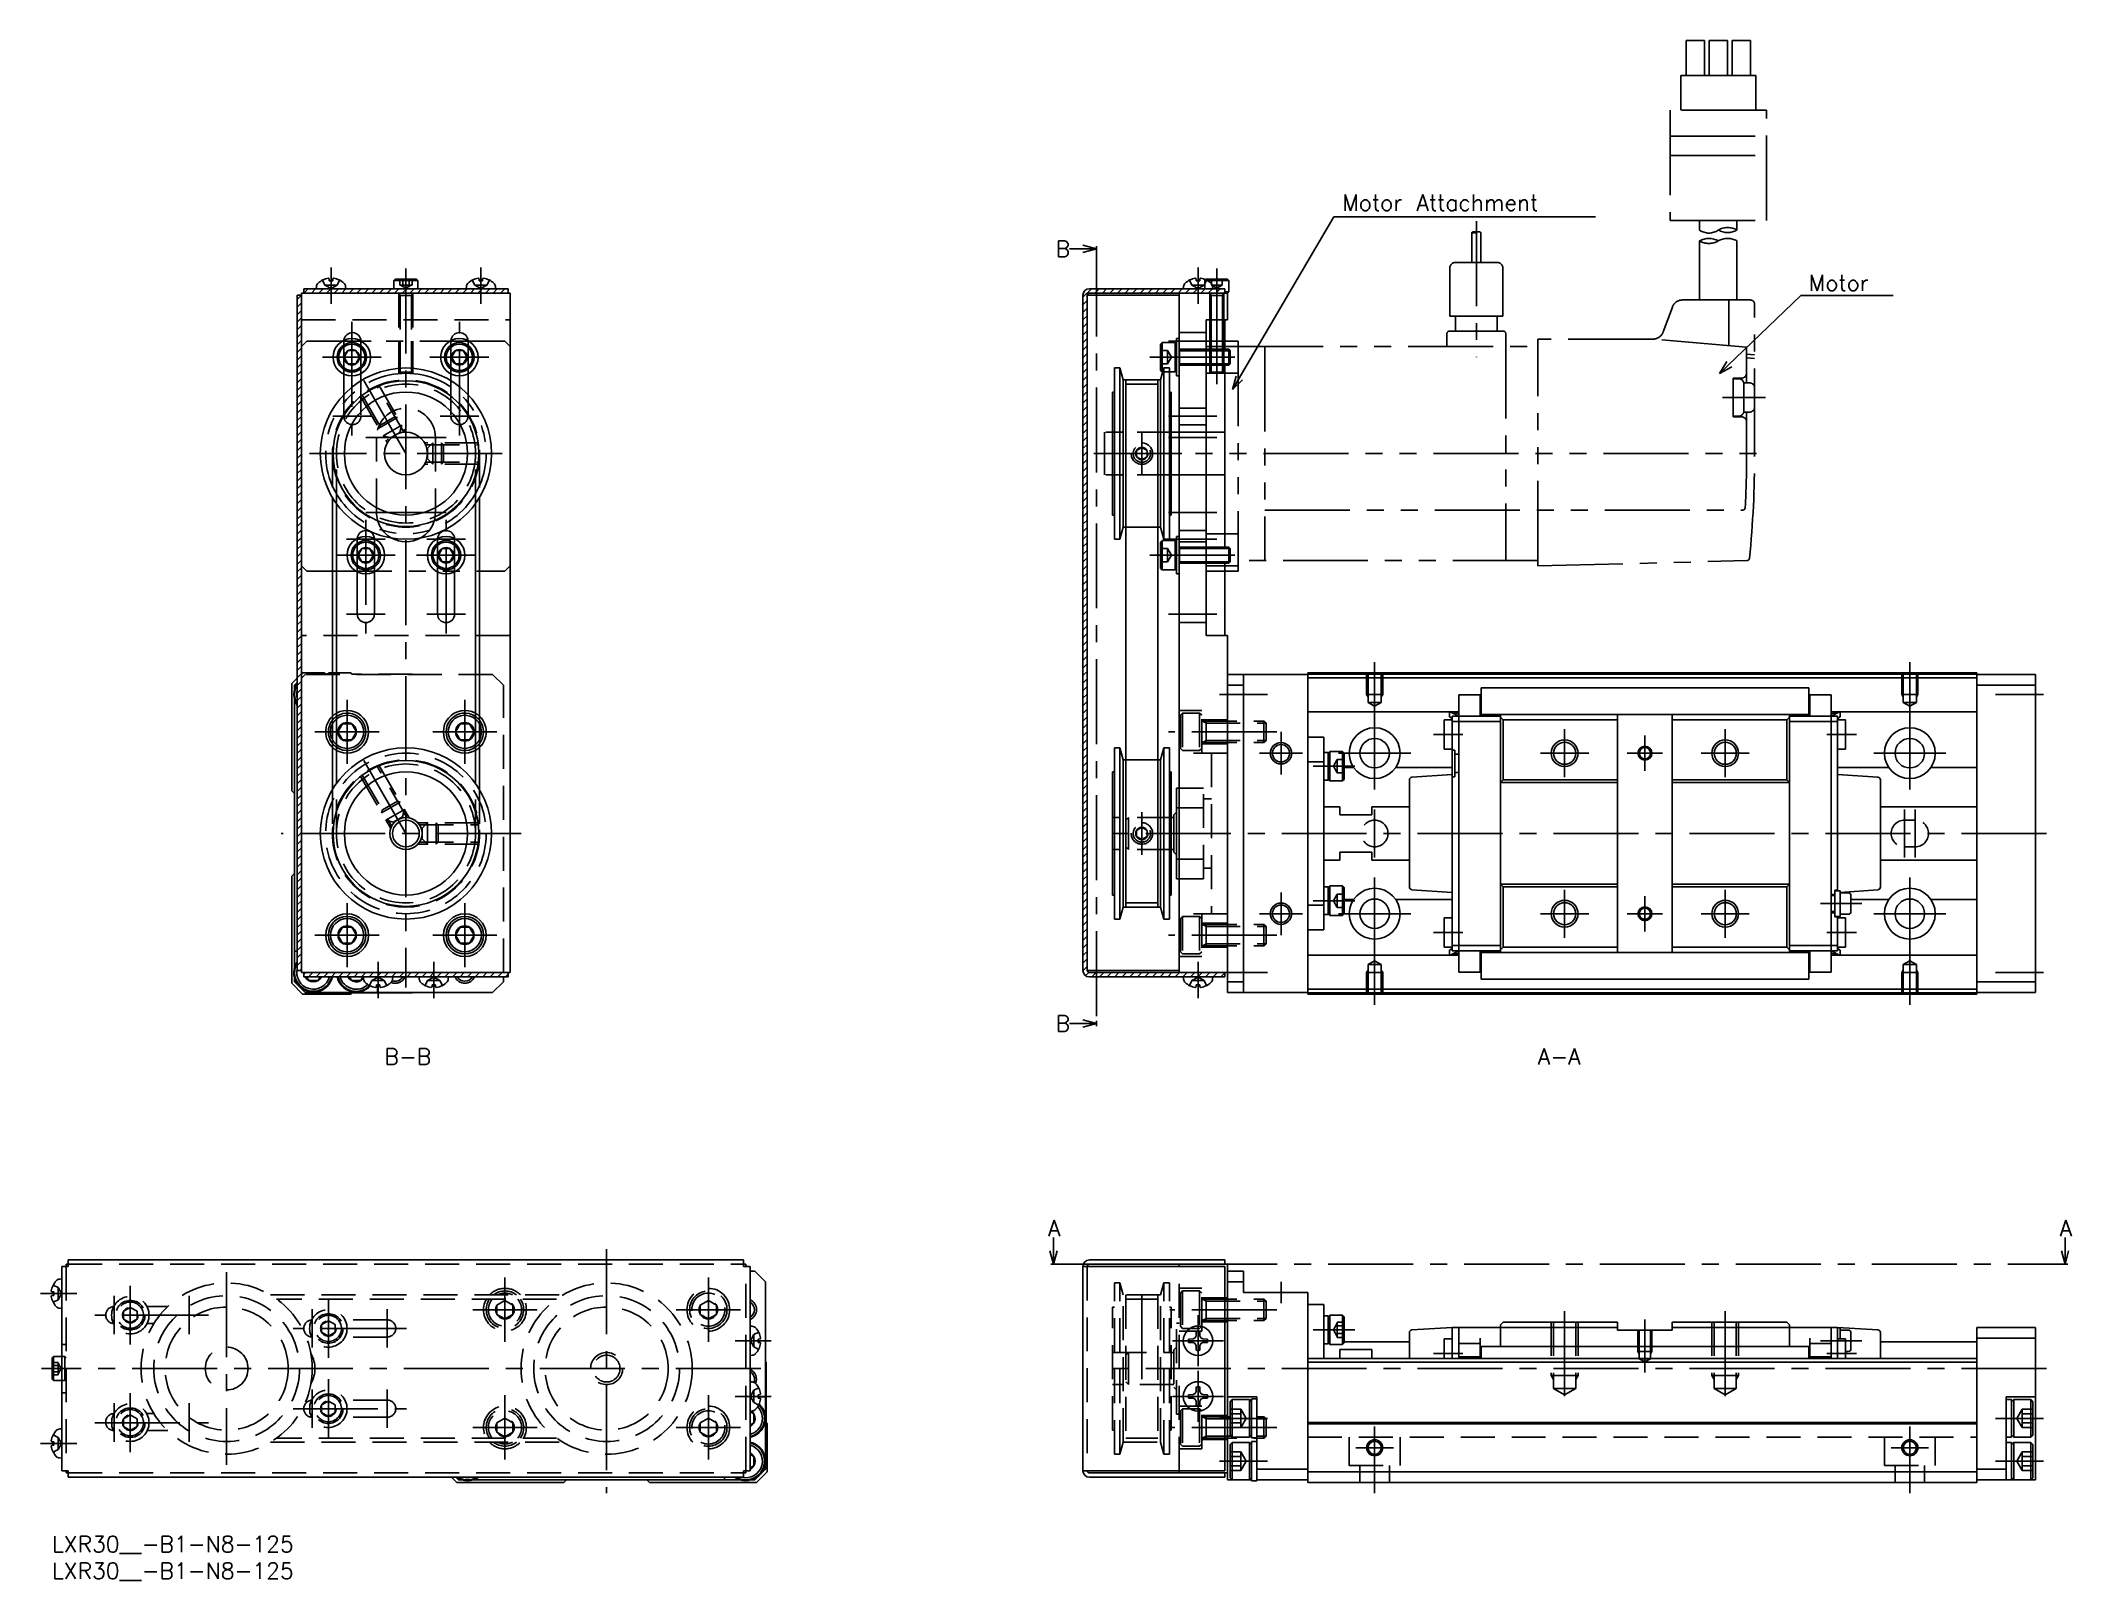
# Model space of a CAD drawing. Extents: x -2 to 377, y -8 to 279.
import ezdxf

# ---------------------------------------------------------------- set-up
doc = ezdxf.new("R2010")
doc.units = 0
doc.header["$LTSCALE"] = 0.5
for name, pattern in [('CENTER', [50.8, 31.75, -6.35, 6.35, -6.35]), ('DASHED', [19.05, 12.7, -6.35]), ('PHANTOM', [63.5, 31.75, -6.35, 6.35, -6.35, 6.35, -6.35])]:
    doc.linetypes.add(name, pattern=pattern)
for name, color, linetype in [('MSM_CENTER', 1, 'CENTER'), ('MSM_CONTINUOUS', 7, 'CONTINUOUS'), ('MSM_DASHED', 4, 'DASHED'), ('MSM_IMAGINARY', 6, 'PHANTOM'), ('MSM_NARROW', 5, 'CONTINUOUS'), ('MSM_PART_NUMBER', 7, 'CONTINUOUS')]:
    doc.layers.add(name, color=color, linetype=linetype)
doc.styles.get("Standard").update_dxf_attribs({"font": 'txt.shx', "height": 3, "bigfont": 'bigfont.shx'})

msp = doc.modelspace()

# ---------------------------------------------------------------- texts
at = {"layer": 'MSM_PART_NUMBER'}
for s, p in [('Motor Attachment', (241.06, 247.69)), ('B', (187.49, 239.06)), ('Motor', (328.22, 232.69)), ('B', (187.49, 94.3)), ('B-B', (62.1, 88.1)), ('A-A', (277.6, 88.1)), ('A', (186.09, 56.05)), ('A', (375.09, 56.05))]:
    msp.add_text(s, height=3, dxfattribs=at).set_placement(p)

# ---------------------------------------------------------------- blocks, each defined once
blk = doc.blocks.new('*U2')
at = {"layer": 'MSM_PART_NUMBER'}
blk.add_text('LXR30__-B1-N8-125', height=3, dxfattribs=at).set_placement((0, -3))
blk = doc.blocks.new('*U3')
at = {"layer": 'MSM_PART_NUMBER'}
blk.add_text('LXR30__-B1-N8-125', height=3, dxfattribs=at).set_placement((0, -8))

# ---------------------------------------------------------------- linework, layer by layer
at = {"layer": 'MSM_CENTER'}
for p, q in [((195.1, 240.06), (195.1, 96.3)), ((52.1, 237.06), (52.1, 230.3)), ((66.1, 236.9), (66.1, 102.5)), ((80.1, 237.06), (80.1, 230.3)), ((214.1, 237.06), (214.1, 230.3)), ((217.6, 236.9), (217.6, 215.3)), ((55.99, 226.9), (55.99, 205.7)), ((76.08, 205.7), (76.08, 226.9)), ((61.49, 220.3), (50.49, 220.3)), ((59.61, 223.3), (52.41, 223.3)), ((81.58, 220.3), (70.58, 220.3)), ((79.7, 223.3), (72.5, 223.3)), ((205.1, 220.3), (222.1, 220.3)), ((217.6, 223.3), (208.6, 223.3)), ((58.22, 215.94), (67.1, 200.57)), ((59.61, 209.3), (52.41, 209.3)), ((79.7, 209.3), (72.5, 209.3)), ((217.6, 209.3), (208.6, 209.3)), ((73.6, 205.3), (58.6, 205.3)), ((203.6, 206.3), (203.6, 198.3)), ((217.6, 205.3), (208.6, 205.3)), ((84.1, 202.3), (48.1, 202.3)), ((196.1, 202.3), (211.1, 202.3)), ((73.6, 191.3), (58.6, 191.3)), ((58.6, 189.9), (58.6, 168.7)), ((73.6, 168.7), (73.6, 189.9)), ((217.6, 191.3), (208.6, 191.3)), ((62.22, 186.3), (55.02, 186.3)), ((77.22, 186.3), (70.02, 186.3)), ((217.6, 186.3), (208.6, 186.3)), ((64.1, 183.3), (53.1, 183.3)), ((79.1, 183.3), (68.1, 183.3)), ((205.1, 183.3), (222.1, 183.3)), ((62.22, 172.3), (55.02, 172.3)), ((77.22, 172.3), (70.02, 172.3)), ((217.6, 172.3), (208.6, 172.3)), ((247.1, 153.09), (247.1, 163.3)), ((347.1, 153.09), (347.1, 163.3)), ((55.1, 144.3), (55.1, 156.3)), ((77.1, 144.3), (77.1, 156.3)), ((218.1, 157.3), (227.1, 157.3)), ((372.1, 157.3), (363.1, 157.3)), ((247.1, 139.55), (247.1, 153.05)), ((347.1, 139.55), (347.1, 153.05)), ((61.1, 150.3), (49.1, 150.3)), ((71.1, 150.3), (83.1, 150.3)), ((228.8, 150.3), (208.6, 150.3)), ((229.6, 150.3), (229.6, 142.3)), ((258.1, 149.8), (263.6, 149.8)), ((282.6, 141.8), (282.6, 150.8)), ((297.6, 143), (297.6, 149.6)), ((312.6, 141.8), (312.6, 150.8)), ((337.1, 149.8), (331.6, 149.8)), ((58.22, 144.94), (67.1, 129.57)), ((225.6, 146.3), (233.6, 146.3)), ((240.35, 146.3), (253.85, 146.3)), ((278.1, 146.3), (287.1, 146.3)), ((294.3, 146.3), (300.9, 146.3)), ((308.1, 146.3), (317.1, 146.3)), ((340.35, 146.3), (353.85, 146.3)), ((235.6, 143.86), (243.4, 143.86)), ((203.6, 135.3), (203.6, 127.3)), ((247.1, 126.8), (247.1, 135.8)), ((346.1, 135.8), (346.1, 126.8)), ((348.1, 135.8), (348.1, 126.8)), ((87.6, 131.3), (42.8, 131.3)), ((372.6, 131.3), (196.1, 131.3)), ((247.1, 109.55), (247.1, 123.05)), ((347.1, 109.55), (347.1, 123.05)), ((55.1, 118.3), (55.1, 106.3)), ((77.1, 118.3), (77.1, 106.3)), ((229.6, 120.3), (229.6, 112.3)), ((235.6, 118.74), (243.4, 118.74)), ((282.6, 111.8), (282.6, 120.8)), ((297.6, 113), (297.6, 119.6)), ((312.6, 111.8), (312.6, 120.8)), ((338.1, 118.2), (330.4, 118.2)), ((225.6, 116.3), (233.6, 116.3)), ((240.35, 116.3), (253.85, 116.3)), ((278.1, 116.3), (287.1, 116.3)), ((294.3, 116.3), (300.9, 116.3)), ((308.1, 116.3), (317.1, 116.3)), ((340.35, 116.3), (353.85, 116.3)), ((61.1, 112.3), (49.1, 112.3)), ((71.1, 112.3), (83.1, 112.3)), ((228.8, 112.3), (208.6, 112.3)), ((258.1, 112.8), (263.6, 112.8)), ((337.1, 112.8), (331.6, 112.8)), ((60.9, 100.54), (60.9, 107.3)), ((71.3, 100.54), (71.3, 107.3)), ((214.1, 100.54), (214.1, 107.3)), ((247.1, 109.51), (247.1, 99.3)), ((347.1, 109.51), (347.1, 99.3)), ((218.1, 105.3), (227.1, 105.3)), ((372.1, 105.3), (363.1, 105.3)), ((103.6, 53.6), (103.6, 8)), ((187.6, 50.8), (375.6, 50.8)), ((14.6, 46.78), (14.6, 35.78)), ((32.6, 49.3), (32.6, 13.3)), ((84.6, 36.3), (84.6, 48.3)), ((122.6, 36.3), (122.6, 48.3)), ((203.6, 29.3), (203.6, 47.05)), ((229.6, 43.5), (229.6, 47.5)), ((-2.16, 45.3), (4.6, 45.3)), ((11.6, 44.9), (11.6, 37.7)), ((25.6, 44.9), (25.6, 37.7)), ((48.6, 42.42), (48.6, 35.22)), ((51.6, 44.3), (51.6, 33.3)), ((62.6, 42.42), (62.6, 35.22)), ((90.6, 42.3), (78.6, 42.3)), ((116.6, 42.3), (128.6, 42.3)), ((228.8, 42.3), (208.8, 42.3)), ((282.6, 42), (282.6, 24.41)), ((312.6, 42), (312.6, 24.41)), ((29.2, 41.28), (8, 41.28)), ((66.2, 38.8), (45, 38.8)), ((214.1, 41.25), (214.1, 31.75)), ((235.6, 38.55), (243.4, 38.55)), ((297.6, 40.5), (297.6, 30.54)), ((134.36, 36.5), (127.6, 36.5)), ((218.85, 36.5), (209.35, 36.5)), ((338.1, 36.5), (330.4, 36.5)), ((132.4, 31.3), (-2, 31.3)), ((372.6, 31.3), (196.1, 31.3)), ((214.1, 30.85), (214.1, 21.35)), ((258.1, 34.1), (263.6, 34.1)), ((337.1, 34.1), (331.6, 34.1)), ((14.6, 26.69), (14.6, 15.69)), ((48.6, 27.42), (48.6, 20.22)), ((51.6, 29.3), (51.6, 18.3)), ((62.6, 27.42), (62.6, 20.22)), ((11.6, 24.81), (11.6, 17.61)), ((25.6, 24.81), (25.6, 17.61)), ((45, 23.8), (66.2, 23.8)), ((84.6, 26.3), (84.6, 14.3)), ((122.6, 26.3), (122.6, 14.3)), ((134.36, 26.1), (127.6, 26.1)), ((218.85, 26.1), (209.35, 26.1)), ((8, 21.19), (29.2, 21.19)), ((90.6, 20.3), (78.6, 20.3)), ((116.6, 20.3), (128.6, 20.3)), ((228.8, 20.3), (208.8, 20.3)), ((218.1, 22), (227.1, 22)), ((247.1, 20.5), (247.1, 8)), ((347.1, 20.5), (347.1, 8)), ((372.1, 22), (363.1, 22)), ((-2.16, 17.3), (4.6, 17.3)), ((243.6, 16.5), (250.6, 16.5)), ((343.6, 16.5), (350.6, 16.5)), ((218.1, 14), (227.1, 14)), ((372.1, 14), (363.1, 14))]:
    msp.add_line(p, q, dxfattribs=at)
at = {"layer": 'MSM_CONTINUOUS'}
for p, q in [((195.1, 240.56), (190.1, 240.56)), ((192.6, 241.23), (195.1, 240.56)), ((195.1, 240.56), (192.6, 239.89)), ((195.1, 241.06), (195.1, 240.06)), ((45.8, 231.9), (45.8, 105.7)), ((45.8, 231.9), (46.6, 231.9)), ((46.6, 232.3), (46.6, 105.3)), ((85.6, 232.3), (46.6, 232.3)), ((85.2, 233.1), (47, 233.1)), ((47, 233.1), (47, 232.3)), ((49.39, 233.5), (49.35, 233.1)), ((51.77, 234.98), (51.78, 234.6)), ((52.42, 234.6), (51.78, 234.6)), ((52.43, 234.98), (52.42, 234.6)), ((54.81, 233.5), (54.85, 233.1)), ((63.85, 234.65), (64.1, 234.9)), ((68.35, 234.65), (63.85, 234.65)), ((63.85, 234.65), (63.85, 233.1)), ((64.1, 234.9), (68.1, 234.9)), ((68.1, 234.9), (68.35, 234.65)), ((68.35, 234.65), (68.35, 233.1)), ((77.39, 233.5), (77.35, 233.1)), ((79.77, 234.98), (79.78, 234.6)), ((80.42, 234.6), (79.78, 234.6)), ((80.43, 234.98), (80.42, 234.6)), ((82.81, 233.5), (82.85, 233.1)), ((85.2, 233.1), (85.2, 232.3)), ((85.6, 232.3), (85.6, 105.3)), ((192.6, 231.9), (192.6, 105.7)), ((193.4, 231.9), (193.4, 105.7)), ((193.4, 231.9), (210.6, 231.9)), ((219.1, 233.1), (193.8, 233.1)), ((219.6, 232.3), (193.8, 232.3)), ((210.6, 105.3), (210.6, 232.3)), ((211.39, 233.5), (211.35, 233.1)), ((213.77, 234.98), (213.78, 234.6)), ((213.78, 234.6), (214.42, 234.6)), ((214.43, 234.98), (214.42, 234.6)), ((215.51, 234.81), (215.6, 234.9)), ((215.6, 234.9), (219.6, 234.9)), ((219.85, 234.65), (215.82, 234.65)), ((216.81, 233.5), (216.85, 233.1)), ((219.1, 233.1), (219.1, 232.3)), ((219.85, 232.55), (219.1, 232.55)), ((219.6, 234.9), (219.85, 234.65)), ((219.6, 232.3), (219.85, 232.55)), ((219.6, 232.3), (219.6, 227.3)), ((219.85, 234.65), (219.85, 232.55)), ((215.6, 227.3), (215.6, 168.3)), ((215.6, 227.3), (219.6, 227.3)), ((216.3, 227.3), (216.3, 221.8)), ((218.9, 227.3), (218.9, 221.8)), ((219.1, 227.3), (219.1, 221.8)), ((55.27, 221.55), (54.54, 220.3)), ((54.54, 220.3), (55.27, 219.05)), ((56.71, 221.55), (55.27, 221.55)), ((57.43, 220.3), (56.71, 221.55)), ((56.71, 219.05), (57.43, 220.3)), ((75.36, 221.55), (74.64, 220.3)), ((74.64, 220.3), (75.36, 219.05)), ((76.8, 221.55), (75.36, 221.55)), ((77.52, 220.3), (76.8, 221.55)), ((76.8, 219.05), (77.52, 220.3)), ((207.1, 222.75), (207.4, 223.05)), ((207.1, 222.75), (207.1, 217.85)), ((207.4, 223.05), (209.8, 223.05)), ((207.4, 223.05), (207.4, 217.55)), ((210.1, 222.75), (209.8, 223.05)), ((209.8, 217.55), (209.8, 223.05)), ((210.6, 223.8), (210.1, 223.8)), ((210.1, 216.8), (210.1, 223.8)), ((215.6, 221.8), (219.83, 221.8)), ((219.83, 218.8), (219.83, 221.8)), ((219.83, 221.8), (220.1, 221.53)), ((220.1, 221.53), (220.1, 219.07)), ((54.5, 217.13), (54.5, 213.32)), ((55.27, 219.05), (56.71, 219.05)), ((57.7, 217.25), (57.7, 215.92)), ((74.5, 217.18), (74.5, 215.92)), ((75.36, 219.05), (76.8, 219.05)), ((77.7, 217.2), (77.7, 213.32)), ((198.46, 218.3), (198.46, 186.3)), ((199.5, 218.3), (198.46, 218.3)), ((199.5, 218.3), (199.5, 186.3)), ((200.1, 216.05), (199.5, 218.3)), ((207.7, 218.3), (207.1, 216.05)), ((207.4, 217.55), (207.1, 217.85)), ((207.4, 217.55), (207.5, 217.55)), ((207.7, 218.3), (207.7, 186.3)), ((208.74, 218.3), (207.7, 218.3)), ((208.74, 218.3), (208.74, 186.3)), ((208.74, 217.55), (209.8, 217.55)), ((210.1, 217.85), (209.8, 217.55)), ((210.1, 216.8), (210.6, 216.8)), ((215.6, 218.8), (219.83, 218.8)), ((216.3, 218.8), (216.3, 217.54)), ((218.9, 217.54), (216.3, 217.54)), ((216.54, 217.3), (216.3, 217.54)), ((218.66, 217.3), (216.54, 217.3)), ((218.66, 217.3), (218.9, 217.54)), ((218.9, 218.8), (218.9, 217.54)), ((219.1, 218.8), (219.1, 184.8)), ((220.1, 219.07), (219.83, 218.8)), ((198.1, 213.8), (198.1, 190.8)), ((198.46, 213.8), (198.1, 213.8)), ((200.1, 216.05), (200.1, 188.55)), ((207.1, 216.05), (200.1, 216.05)), ((200.6, 216.05), (200.6, 117.55)), ((206.6, 216.05), (206.6, 117.55)), ((207.1, 216.05), (207.1, 188.55)), ((209.1, 213.8), (208.74, 213.8)), ((209.1, 213.8), (209.1, 190.8)), ((52.35, 194.12), (52.35, 139.48)), ((79.85, 194.12), (79.85, 139.48)), ((53.11, 140.64), (53.11, 192.96)), ((79.09, 140.64), (79.09, 192.96)), ((198.1, 190.8), (198.46, 190.8)), ((208.74, 190.8), (209.1, 190.8)), ((198.46, 186.3), (199.5, 186.3)), ((199.5, 186.3), (200.1, 188.55)), ((200.1, 188.55), (200.6, 188.55)), ((206.6, 188.55), (207.1, 188.55)), ((207.1, 188.55), (207.7, 186.3)), ((207.1, 185.75), (207.4, 186.05)), ((207.4, 186.05), (209.8, 186.05)), ((207.4, 186.05), (207.4, 180.55)), ((207.7, 186.3), (208.74, 186.3)), ((210.1, 185.75), (209.8, 186.05)), ((209.8, 180.55), (209.8, 186.05)), ((210.6, 186.8), (210.1, 186.8)), ((210.1, 179.8), (210.1, 186.8)), ((57.88, 184.55), (57.16, 183.3)), ((57.16, 183.3), (57.88, 182.05)), ((59.32, 184.55), (57.88, 184.55)), ((60.04, 183.3), (59.32, 184.55)), ((59.32, 182.05), (60.04, 183.3)), ((72.88, 184.55), (72.16, 183.3)), ((72.16, 183.3), (72.88, 182.05)), ((74.32, 184.55), (72.88, 184.55)), ((75.04, 183.3), (74.32, 184.55)), ((74.32, 182.05), (75.04, 183.3)), ((207.1, 185.75), (207.1, 180.85)), ((215.6, 184.8), (219.83, 184.8)), ((219.83, 181.8), (219.83, 184.8)), ((219.83, 184.8), (220.1, 184.53)), ((220.1, 184.53), (220.1, 182.07)), ((57, 172.3), (57, 180.19)), ((57.88, 182.05), (59.32, 182.05)), ((60.2, 172.3), (60.2, 180.19)), ((72, 172.3), (72, 180.19)), ((72.88, 182.05), (74.32, 182.05)), ((75.2, 172.3), (75.2, 180.19)), ((207.4, 180.55), (207.1, 180.85)), ((207.4, 180.55), (209.8, 180.55)), ((210.1, 180.85), (209.8, 180.55)), ((210.1, 179.8), (210.6, 179.8)), ((215.6, 181.8), (219.83, 181.8)), ((219.1, 181.8), (219.1, 168.3)), ((220.1, 182.07), (219.83, 181.8)), ((215.6, 168.3), (219.6, 168.3)), ((219.6, 168.3), (219.6, 101.6)), ((44.8, 159.3), (45.8, 160.3)), ((45.3, 159), (45.8, 159.5)), ((219.6, 161), (234.6, 161)), ((222.6, 161), (222.6, 101.6)), ((359.6, 161.3), (234.6, 161.3)), ((234.6, 161.3), (234.6, 101.3)), ((359.6, 161.1), (234.6, 161.1)), ((359.6, 160.4), (234.6, 160.4)), ((359.6, 101.3), (359.6, 161.3)), ((359.6, 161), (370.6, 161)), ((370.6, 101.6), (370.6, 161)), ((44.8, 159.3), (44.8, 139.3)), ((45.3, 159), (45.3, 158.34)), ((45.3, 156.26), (45.3, 106.34)), ((219.6, 159), (222.6, 159)), ((262.8, 157.2), (262.8, 105.4)), ((266.8, 157.2), (262.8, 157.2)), ((266.8, 153.25), (266.8, 157.2)), ((267, 158.52), (328.2, 158.52)), ((267, 158.52), (267, 153.55)), ((328.2, 158.52), (328.2, 153.55)), ((332.4, 157.2), (328.4, 157.2)), ((328.4, 153.25), (328.4, 157.2)), ((332.4, 105.4), (332.4, 157.2)), ((359.6, 159), (370.6, 159)), ((54.23, 151.8), (53.37, 150.3)), ((55.97, 151.8), (54.23, 151.8)), ((56.83, 150.3), (55.97, 151.8)), ((76.23, 151.8), (75.37, 150.3)), ((77.97, 151.8), (76.23, 151.8)), ((78.83, 150.3), (77.97, 151.8)), ((261.1, 154.05), (234.6, 154.05)), ((260.1, 147.05), (260.1, 152.55)), ((261.6, 152.55), (260.1, 152.55)), ((262.8, 153.25), (261.1, 154.1)), ((261.1, 153.1), (261.1, 154.1)), ((261.6, 152.8), (261.1, 153.1)), ((262.8, 154.05), (261.2, 154.05)), ((262.8, 153.67), (261.3, 154.05)), ((261.6, 153.25), (261.6, 109.35)), ((261.6, 153.25), (270.6, 153.25)), ((261.6, 152.25), (270.6, 152.25)), ((266.8, 153.55), (328.4, 153.55)), ((270.6, 109.05), (270.6, 153.55)), ((270.6, 153.05), (271.1, 152.55)), ((292.5, 152.55), (271.1, 152.55)), ((271.1, 152.55), (271.1, 141.3)), ((292.5, 153.55), (292.5, 109.05)), ((302.7, 109.05), (302.7, 153.55)), ((324.1, 152.55), (302.7, 152.55)), ((324.1, 152.55), (324.6, 153.05)), ((324.1, 141.3), (324.1, 152.55)), ((324.6, 153.55), (324.6, 109.05)), ((333.6, 153.25), (324.6, 153.25)), ((333.6, 152.25), (324.6, 152.25)), ((332.4, 153.25), (334.1, 154.1)), ((334, 154.05), (332.4, 154.05)), ((332.4, 153.67), (333.9, 154.05)), ((333.6, 120.6), (333.6, 153.25)), ((333.6, 152.8), (334.1, 153.1)), ((335.1, 152.55), (333.6, 152.55)), ((334.1, 153.1), (334.1, 154.1)), ((359.6, 154.05), (334.1, 154.05)), ((335.1, 147.05), (335.1, 152.55)), ((53.37, 150.3), (54.23, 148.8)), ((54.23, 148.8), (55.97, 148.8)), ((55.97, 148.8), (56.83, 150.3)), ((75.37, 150.3), (76.23, 148.8)), ((76.23, 148.8), (77.97, 148.8)), ((77.97, 148.8), (78.83, 150.3)), ((237.6, 149.3), (234.6, 149.3)), ((237.6, 113.3), (237.6, 149.3)), ((198.46, 147.3), (198.46, 115.3)), ((199.5, 147.3), (198.46, 147.3)), ((199.5, 147.3), (199.5, 115.3)), ((200.1, 145.05), (199.5, 147.3)), ((200.1, 145.05), (200.1, 117.55)), ((200.6, 145.05), (200.1, 145.05)), ((207.1, 145.05), (206.6, 145.05)), ((207.7, 147.3), (207.1, 145.05)), ((207.1, 145.05), (207.1, 117.55)), ((207.7, 147.3), (207.7, 115.3)), ((208.74, 147.3), (207.7, 147.3)), ((208.74, 147.3), (208.74, 115.3)), ((234.6, 144.72), (237.6, 144.72)), ((238.4, 146.46), (237.6, 146.46)), ((238.4, 146.31), (238.7, 146.61)), ((238.4, 141.26), (238.4, 146.46)), ((238.7, 141.11), (238.7, 146.61)), ((241.1, 146.61), (238.7, 146.61)), ((241.1, 146.61), (241.1, 141.11)), ((241.4, 146.31), (241.1, 146.61)), ((241.4, 146.31), (241.4, 141.41)), ((260.1, 147.05), (261.6, 147.05)), ((261.6, 146.9), (262.1, 146.9)), ((262.1, 141.9), (262.1, 146.9)), ((262.1, 146.1), (262.8, 146.1)), ((333.6, 147.05), (335.1, 147.05)), ((198.1, 142.8), (198.1, 119.8)), ((198.46, 142.8), (198.1, 142.8)), ((209.1, 142.8), (208.74, 142.8)), ((209.1, 142.8), (209.1, 119.8)), ((237.6, 141.26), (238.4, 141.26)), ((238.4, 141.41), (238.7, 141.11)), ((241.1, 141.11), (238.7, 141.11)), ((241.1, 141.11), (241.4, 141.41)), ((243.15, 143.66), (241.4, 143.66)), ((261.6, 143.66), (251.05, 143.66)), ((253.6, 141.3), (253.6, 121.3)), ((261.6, 142.3), (254.07, 141.8)), ((261.6, 141.9), (262.1, 141.9)), ((262.1, 142.7), (262.8, 142.7)), ((271.1, 141.3), (270.6, 140.8)), ((292.5, 140.8), (270.6, 140.8)), ((271.1, 141.3), (292.5, 141.3)), ((302.7, 141.3), (324.1, 141.3)), ((324.6, 140.8), (302.7, 140.8)), ((324.6, 140.8), (324.1, 141.3)), ((343.15, 143.66), (333.6, 143.66)), ((341.13, 141.8), (333.6, 142.3)), ((341.6, 121.3), (341.6, 141.3)), ((359.6, 143.66), (351.05, 143.66)), ((44.8, 139.3), (45.3, 138.8)), ((210.1, 122.8), (210.1, 139.8)), ((210.6, 139.8), (210.1, 139.8)), ((209.1, 134.3), (209.6, 134.3)), ((210.1, 135.3), (209.6, 134.8)), ((209.6, 134.8), (209.6, 127.8)), ((210.1, 136.12), (210.6, 136.12)), ((240.6, 136.3), (237.6, 136.3)), ((240.6, 136.3), (240.6, 134.8)), ((240.6, 134.8), (246.6, 134.8)), ((253.6, 136.3), (246.6, 136.3)), ((246.6, 134.8), (246.6, 136.3)), ((359.6, 136.3), (341.6, 136.3)), ((209.6, 128.3), (209.1, 128.3)), ((209.6, 127.8), (210.1, 127.3)), ((210.1, 126.48), (210.6, 126.48)), ((237.6, 126.3), (240.6, 126.3)), ((246.6, 127.8), (240.6, 127.8)), ((240.6, 127.8), (240.6, 126.3)), ((246.6, 126.3), (246.6, 127.8)), ((246.6, 126.3), (253.6, 126.3)), ((341.6, 126.3), (359.6, 126.3)), ((44.8, 123.3), (45.3, 123.8)), ((44.8, 123.3), (44.8, 103.3)), ((210.6, 122.8), (210.1, 122.8)), ((238.4, 121.19), (238.7, 121.49)), ((241.1, 121.49), (238.7, 121.49)), ((238.7, 115.99), (238.7, 121.49)), ((241.1, 121.49), (241.1, 115.99)), ((241.4, 121.19), (241.1, 121.49)), ((292.5, 121.8), (270.6, 121.8)), ((270.6, 121.8), (271.1, 121.3)), ((324.6, 121.8), (302.7, 121.8)), ((324.1, 121.3), (324.6, 121.8)), ((198.1, 119.8), (198.46, 119.8)), ((208.74, 119.8), (209.1, 119.8)), ((234.6, 117.88), (237.6, 117.88)), ((238.4, 121.34), (237.6, 121.34)), ((238.4, 116.14), (238.4, 121.34)), ((241.4, 121.19), (241.4, 116.29)), ((243.15, 118.94), (241.4, 118.94)), ((261.6, 118.94), (251.05, 118.94)), ((254.07, 120.8), (261.6, 120.3)), ((292.5, 121.3), (271.1, 121.3)), ((271.1, 121.3), (271.1, 110.05)), ((324.1, 121.3), (302.7, 121.3)), ((324.1, 110.05), (324.1, 121.3)), ((333.1, 119.9), (332.4, 119.9)), ((333.1, 119.7), (332.4, 119.7)), ((333.6, 120.7), (333.1, 120.7)), ((333.1, 120.7), (333.1, 115.7)), ((334.1, 120.6), (333.1, 120.6)), ((334.1, 120.27), (341.14, 120.8)), ((334.1, 115.8), (334.1, 120.6)), ((335.6, 120.2), (334.1, 120.2)), ((336.1, 119.7), (336.1, 116.7)), ((343.15, 118.94), (336.1, 118.94)), ((359.6, 118.94), (351.05, 118.94)), ((198.46, 115.3), (199.5, 115.3)), ((199.5, 115.3), (200.1, 117.55)), ((200.1, 117.55), (207.1, 117.55)), ((207.1, 117.55), (207.7, 115.3)), ((207.7, 115.3), (208.74, 115.3)), ((237.6, 116.14), (238.4, 116.14)), ((238.4, 116.29), (238.7, 115.99)), ((241.1, 115.99), (238.7, 115.99)), ((241.1, 115.99), (241.4, 116.29)), ((260.1, 115.55), (260.1, 110.05)), ((261.6, 115.55), (260.1, 115.55)), ((333.1, 116.7), (332.4, 116.7)), ((333.1, 116.5), (332.4, 116.5)), ((333.1, 115.8), (334.1, 115.8)), ((333.6, 115.7), (333.1, 115.7)), ((333.6, 115.8), (333.6, 109.35)), ((335.1, 115.55), (333.6, 115.55)), ((335.6, 116.2), (334.1, 116.2)), ((335.1, 115.55), (335.1, 110.05)), ((54.23, 113.8), (53.37, 112.3)), ((53.37, 112.3), (54.23, 110.8)), ((55.97, 113.8), (54.23, 113.8)), ((54.23, 110.8), (55.97, 110.8)), ((56.83, 112.3), (55.97, 113.8)), ((55.97, 110.8), (56.83, 112.3)), ((76.23, 113.8), (75.37, 112.3)), ((75.37, 112.3), (76.23, 110.8)), ((77.97, 113.8), (76.23, 113.8)), ((76.23, 110.8), (77.97, 110.8)), ((78.83, 112.3), (77.97, 113.8)), ((77.97, 110.8), (78.83, 112.3)), ((234.6, 113.3), (237.6, 113.3)), ((260.1, 110.05), (261.6, 110.05)), ((261.6, 110.35), (270.6, 110.35)), ((271.1, 110.05), (270.6, 109.55)), ((271.1, 110.05), (292.5, 110.05)), ((302.7, 110.05), (324.1, 110.05)), ((324.6, 109.55), (324.1, 110.05)), ((333.6, 110.35), (324.6, 110.35)), ((333.6, 110.05), (335.1, 110.05)), ((45.3, 109.3), (45.8, 109.3)), ((261.1, 108.55), (234.6, 108.55)), ((261.6, 109.8), (261.1, 109.5)), ((261.1, 109.5), (261.1, 108.5)), ((262.8, 109.35), (261.1, 108.5)), ((262.8, 108.55), (261.2, 108.55)), ((262.8, 108.92), (261.3, 108.55)), ((261.6, 109.35), (270.6, 109.35)), ((266.8, 105.4), (266.8, 109.35)), ((328.4, 109.05), (266.8, 109.05)), ((267, 106.55), (266.8, 106.55)), ((267, 104.08), (267, 109.05)), ((333.6, 109.35), (324.6, 109.35)), ((328.2, 104.08), (328.2, 109.05)), ((328.4, 106.55), (328.2, 106.55)), ((328.4, 109.35), (328.4, 105.4)), ((332.4, 109.35), (334.1, 108.5)), ((332.4, 108.92), (333.9, 108.55)), ((334, 108.55), (332.4, 108.55)), ((333.6, 109.8), (334.1, 109.5)), ((334.1, 109.5), (334.1, 108.5)), ((359.6, 108.55), (334.1, 108.55)), ((46.8, 101.3), (44.8, 103.3)), ((45.3, 104.26), (45.3, 103.6)), ((45.3, 103.6), (47.3, 101.6)), ((46.6, 105.7), (45.8, 105.7)), ((46.6, 105.3), (85.6, 105.3)), ((47, 105.3), (47, 104.5)), ((47, 104.5), (85.2, 104.5)), ((47.53, 104.5), (47.93, 103.8)), ((47.93, 103.8), (49.67, 103.8)), ((49.67, 103.8), (50.07, 104.5)), ((55.53, 104.5), (55.93, 103.8)), ((55.93, 103.8), (57.67, 103.8)), ((57.67, 103.8), (58.07, 104.5)), ((58.19, 104.1), (58.15, 104.5)), ((60.57, 102.62), (60.58, 103)), ((61.22, 103), (60.58, 103)), ((60.8, 101.6), (60.8, 103)), ((61.23, 102.62), (61.22, 103)), ((63.61, 104.1), (63.65, 104.5)), ((68.59, 104.1), (68.55, 104.5)), ((70.97, 102.62), (70.98, 103)), ((71.62, 103), (70.98, 103)), ((71.63, 102.62), (71.62, 103)), ((74.01, 104.1), (74.05, 104.5)), ((84.3, 103.6), (82.3, 101.6)), ((84.3, 103.6), (84.3, 104.5)), ((85.2, 105.3), (85.2, 104.5)), ((193.4, 105.7), (210.6, 105.7)), ((193.8, 105.3), (219.6, 105.3)), ((193.8, 104.5), (219.1, 104.5)), ((211.39, 104.1), (211.35, 104.5)), ((213.77, 102.62), (213.78, 103)), ((214.42, 103), (213.78, 103)), ((214.43, 102.62), (214.42, 103)), ((216.81, 104.1), (216.85, 104.5)), ((219.1, 105.3), (219.1, 104.5)), ((219.6, 103.6), (222.6, 103.6)), ((262.8, 105.4), (266.8, 105.4)), ((267, 104.08), (328.2, 104.08)), ((328.4, 105.4), (332.4, 105.4)), ((370.6, 103.6), (359.6, 103.6)), ((55.8, 101.3), (46.8, 101.3)), ((82.3, 101.6), (47.3, 101.6)), ((55.8, 101.3), (56, 101.5)), ((67.3, 101.5), (56, 101.5)), ((67.4, 101.6), (67.3, 101.5)), ((219.6, 101.6), (234.6, 101.6)), ((359.6, 102.2), (234.6, 102.2)), ((359.6, 101.5), (234.6, 101.5)), ((359.6, 101.3), (234.6, 101.3)), ((370.6, 101.6), (359.6, 101.6)), ((195.1, 95.8), (190.1, 95.8)), ((192.6, 96.47), (195.1, 95.8)), ((195.1, 95.8), (192.6, 95.13)), ((195.1, 96.3), (195.1, 95.3)), ((187.1, 50.8), (186.43, 53.3)), ((187.1, 50.8), (187.1, 55.8)), ((187.77, 53.3), (187.1, 50.8)), ((376.1, 50.8), (375.43, 53.3)), ((376.1, 50.8), (376.1, 55.8)), ((376.77, 53.3), (376.1, 50.8)), ((1.8, 50.4), (1.8, 12.2)), ((1.8, 50.4), (3, 50.4)), ((2.6, 50.4), (2.6, 50.8)), ((2.6, 50.8), (3, 50.8)), ((3, 51.6), (129.2, 51.6)), ((3, 51.6), (3, 50.4)), ((129.2, 50.4), (129.2, 51.6)), ((129.2, 50.8), (129.6, 50.8)), ((129.2, 50.4), (130.4, 50.4)), ((129.6, 50.8), (129.6, 50.4)), ((130.4, 12.2), (130.4, 50.4)), ((131.3, 49.5), (130.4, 49.5)), ((131.3, 49.5), (133.3, 47.5)), ((187.6, 50.8), (186.6, 50.8)), ((192.6, 50.4), (219.1, 50.4)), ((192.6, 50.4), (192.6, 12.2)), ((193.8, 51.6), (219.1, 51.6)), ((193.8, 50.8), (219.6, 50.8)), ((210.6, 50.4), (210.6, 50.8)), ((219.1, 50.8), (219.1, 51.6)), ((219.1, 50.4), (219.1, 12.2)), ((219.6, 50.8), (219.6, 10.5)), ((222.6, 49.5), (219.6, 49.5)), ((222.6, 49.5), (222.6, 45.5)), ((376.6, 50.8), (375.6, 50.8)), ((-0.08, 45.63), (0.3, 45.62)), ((0.3, 45.62), (0.3, 44.98)), ((1.4, 48.01), (1.8, 48.05)), ((133.3, 47.5), (133.3, 12.5)), ((219.6, 47.5), (222.6, 47.5)), ((-0.08, 44.97), (0.3, 44.98)), ((1.4, 42.59), (1.8, 42.55)), ((222.6, 45.5), (234.6, 45.5)), ((234.6, 45.5), (234.6, 10)), ((234.6, 43.3), (237.6, 43.3)), ((237.6, 33.2), (237.6, 43.3)), ((130.8, 39.21), (130.4, 39.25)), ((213.77, 37.42), (213.78, 38.27)), ((214.43, 37.42), (214.42, 38.27)), ((238.4, 41.15), (237.6, 41.15)), ((238.4, 41), (238.7, 41.3)), ((238.4, 41.15), (238.4, 35.95)), ((238.7, 35.8), (238.7, 41.3)), ((241.1, 41.3), (238.7, 41.3)), ((241.1, 41.3), (241.1, 35.8)), ((241.4, 41), (241.1, 41.3)), ((241.4, 41), (241.4, 36.1)), ((253.6, 38.03), (253.6, 33.2)), ((261.6, 39), (254.07, 38.53)), ((261.6, 39), (292.5, 39)), ((261.6, 39), (261.6, 33.2)), ((262.8, 33.2), (262.8, 39)), ((271.1, 40), (270.6, 39.5)), ((270.6, 35.4), (270.6, 39.5)), ((271.1, 40), (292.5, 40)), ((292.5, 40), (292.5, 38.5)), ((302.7, 38.5), (292.5, 38.5)), ((302.7, 40), (324.1, 40)), ((302.7, 38.5), (302.7, 40)), ((333.6, 39), (302.7, 39)), ((324.6, 39.5), (324.1, 40)), ((324.6, 35.4), (324.6, 39.5)), ((332.4, 33.2), (332.4, 39)), ((333.6, 39), (341.13, 38.53)), ((333.6, 39), (333.6, 33.2)), ((334.1, 38.9), (333.6, 38.9)), ((334.1, 36.85), (334.1, 38.9)), ((335.6, 38.5), (334.1, 38.5)), ((336.1, 38), (336.1, 35)), ((341.6, 38.03), (341.6, 33.2)), ((359.6, 39), (359.6, 10)), ((359.6, 39), (370.6, 39)), ((370.6, 39), (370.6, 10.5)), ((132.28, 36.83), (131.9, 36.82)), ((131.9, 36.82), (131.9, 36.18)), ((132.28, 36.17), (131.9, 36.18)), ((213.18, 36.83), (212.33, 36.82)), ((213.18, 36.17), (212.33, 36.18)), ((213.18, 36.83), (213.58, 37.02)), ((213.18, 36.17), (213.58, 35.98)), ((213.77, 37.42), (213.58, 37.02)), ((213.77, 35.58), (213.58, 35.98)), ((213.77, 35.58), (213.78, 34.73)), ((214.43, 35.58), (214.42, 34.73)), ((214.43, 37.42), (214.62, 37.02)), ((214.43, 35.58), (214.62, 35.98)), ((215.02, 36.83), (214.62, 37.02)), ((215.02, 36.17), (214.62, 35.98)), ((215.02, 36.83), (215.87, 36.82)), ((215.02, 36.17), (215.87, 36.18)), ((237.6, 35.95), (238.4, 35.95)), ((238.4, 36.1), (238.7, 35.8)), ((241.1, 35.8), (238.7, 35.8)), ((246.6, 34.87), (240.6, 34.87)), ((240.6, 34.87), (240.6, 33.2)), ((241.1, 35.8), (241.4, 36.1)), ((253.6, 36.3), (241.4, 36.3)), ((246.6, 33.2), (246.6, 34.87)), ((260.1, 36.85), (260.1, 33.2)), ((261.6, 36.85), (260.1, 36.85)), ((262.8, 36), (266.8, 36)), ((266.8, 37), (266.8, 33.2)), ((267, 35.1), (266.8, 35.1)), ((267, 34.3), (266.8, 34.3)), ((328.2, 35.4), (267, 35.4)), ((267, 33.2), (267, 35.4)), ((328.2, 33.2), (328.2, 35.4)), ((328.4, 35.1), (328.2, 35.1)), ((328.4, 34.3), (328.2, 34.3)), ((328.4, 37), (328.4, 33.2)), ((332.4, 36), (328.4, 36)), ((335.1, 36.85), (333.6, 36.85)), ((335.1, 36.85), (335.1, 33.2)), ((335.6, 34.5), (335.1, 34.5)), ((359.6, 36.3), (341.6, 36.3)), ((359.6, 37), (370.6, 37)), ((0, 33.3), (0.25, 33.55)), ((0, 29.3), (0, 33.3)), ((0.25, 33.55), (0.25, 29.05)), ((0.25, 33.55), (1.8, 33.55)), ((130.8, 33.79), (130.4, 33.75)), ((133.3, 32.6), (133.4, 32.5)), ((133.4, 32.5), (133.4, 21.2)), ((359.6, 33.2), (234.6, 33.2)), ((359.6, 32.5), (234.6, 32.5)), ((262.8, 33.5), (266.8, 33.5)), ((332.4, 33.5), (328.4, 33.5)), ((0.25, 29.05), (0, 29.3)), ((0.25, 29.05), (1.8, 29.05)), ((130.8, 28.81), (130.4, 28.85)), ((213.18, 26.43), (213.58, 26.62)), ((213.77, 27.02), (213.58, 26.62)), ((213.77, 27.02), (213.78, 27.87)), ((214.43, 27.02), (214.42, 27.87)), ((214.43, 27.02), (214.62, 26.62)), ((215.02, 26.43), (214.62, 26.62)), ((130.8, 23.39), (130.4, 23.35)), ((131.1, 22.87), (130.4, 23.27)), ((131.1, 21.13), (131.1, 22.87)), ((132.28, 26.43), (131.9, 26.42)), ((131.9, 26.42), (131.9, 25.78)), ((133.3, 26), (131.9, 26)), ((132.28, 25.77), (131.9, 25.78)), ((213.18, 26.43), (212.33, 26.42)), ((213.18, 25.77), (212.33, 25.78)), ((213.18, 25.77), (213.58, 25.58)), ((213.77, 25.18), (213.58, 25.58)), ((213.77, 25.18), (213.78, 24.33)), ((214.43, 25.18), (214.42, 24.33)), ((214.43, 25.18), (214.62, 25.58)), ((215.02, 25.77), (214.62, 25.58)), ((215.02, 26.43), (215.87, 26.42)), ((215.02, 25.77), (215.87, 25.78)), ((225.1, 26), (219.6, 26)), ((220.1, 25.1), (220.5, 25.5)), ((220.1, 25.1), (220.1, 18.9)), ((220.5, 25.5), (220.5, 18.5)), ((220.5, 25.5), (223.7, 25.5)), ((223.7, 25.5), (223.7, 18.5)), ((224.1, 25.1), (223.7, 25.5)), ((224.1, 18.35), (224.1, 25.65)), ((224.1, 25.65), (225.1, 25.65)), ((225.1, 26), (225.1, 10.35)), ((365.1, 26), (370.6, 26)), ((365.1, 26), (365.1, 10.5)), ((366.1, 25.5), (365.1, 25.5)), ((366.1, 25.5), (366.1, 18.5)), ((366.1, 25.1), (366.5, 25.5)), ((369.7, 25.5), (366.5, 25.5)), ((366.5, 25.5), (366.5, 18.5)), ((369.7, 25.5), (369.7, 18.5)), ((370.1, 25.1), (369.7, 25.5)), ((370.1, 25.1), (370.1, 18.9)), ((1.4, 20.01), (1.8, 20.05)), ((130.4, 20.73), (131.1, 21.13)), ((133.6, 21), (133.4, 21.2)), ((133.6, 21), (133.6, 12)), ((359.6, 21.2), (234.6, 21.2)), ((359.6, 21), (234.6, 21)), ((-0.08, 17.63), (0.3, 17.62)), ((-0.08, 16.97), (0.3, 16.98)), ((0.3, 17.62), (0.3, 16.98)), ((131.1, 14.87), (130.4, 15.27)), ((220.5, 18.5), (220.1, 18.9)), ((220.1, 17.1), (220.5, 17.5)), ((220.1, 17.1), (220.1, 10.9)), ((220.5, 18.5), (223.7, 18.5)), ((220.5, 17.5), (220.5, 10.5)), ((220.5, 17.5), (223.7, 17.5)), ((223.7, 18.5), (224.1, 18.9)), ((223.7, 17.5), (223.7, 10.5)), ((224.1, 17.1), (223.7, 17.5)), ((225.1, 18.35), (224.1, 18.35)), ((224.1, 17.65), (225.1, 17.65)), ((224.1, 10.35), (224.1, 17.65)), ((365.1, 18.5), (366.1, 18.5)), ((366.1, 17.5), (365.1, 17.5)), ((366.5, 18.5), (366.1, 18.9)), ((366.1, 17.5), (366.1, 10.5)), ((366.1, 17.1), (366.5, 17.5)), ((369.7, 18.5), (366.5, 18.5)), ((369.7, 17.5), (366.5, 17.5)), ((366.5, 17.5), (366.5, 10.5)), ((369.7, 18.5), (370.1, 18.9)), ((369.7, 17.5), (369.7, 10.5)), ((370.1, 17.1), (369.7, 17.5)), ((370.1, 17.1), (370.1, 10.9)), ((1.4, 14.59), (1.8, 14.55)), ((1.8, 12.2), (3, 12.2)), ((2.6, 11.8), (2.6, 12.2)), ((2.6, 11.8), (3, 11.8)), ((3, 11), (3, 12.2)), ((129.2, 12.2), (129.2, 11)), ((129.2, 12.2), (130.4, 12.2)), ((129.2, 11.8), (129.6, 11.8)), ((129.6, 12.2), (129.6, 11.8)), ((130.4, 12.73), (131.1, 13.13)), ((131.1, 13.13), (131.1, 14.87)), ((131.3, 10.5), (133.3, 12.5)), ((133.6, 12), (131.6, 10)), ((192.6, 12.2), (219.1, 12.2)), ((193.8, 11.8), (219.6, 11.8)), ((210.6, 11.8), (210.6, 12.2)), ((219.1, 11), (219.1, 11.8)), ((234.6, 12.5), (225.1, 12.5)), ((359.6, 12), (234.6, 12)), ((359.6, 12.5), (365.1, 12.5)), ((3, 11), (129.2, 11)), ((75.6, 10), (74.6, 11)), ((75.9, 10.5), (75.4, 11)), ((75.6, 10), (95.6, 10)), ((75.9, 10.5), (76.56, 10.5)), ((78.64, 10.5), (128.56, 10.5)), ((95.6, 10), (96.1, 10.5)), ((111.6, 10), (111.1, 10.5)), ((111.6, 10), (131.6, 10)), ((125.6, 10.5), (125.6, 11)), ((130.64, 10.5), (131.3, 10.5)), ((193.8, 11), (219.1, 11)), ((219.6, 10.5), (224.1, 10.5)), ((220.5, 10.5), (220.1, 10.9)), ((223.7, 10.5), (224.1, 10.9)), ((225.1, 10.35), (224.1, 10.35)), ((225.1, 10.5), (234.6, 10.5)), ((359.6, 10), (234.6, 10)), ((370.6, 10.5), (359.6, 10.5)), ((366.5, 10.5), (366.1, 10.9)), ((369.7, 10.5), (370.1, 10.9))]:
    msp.add_line(p, q, dxfattribs=at)
for centre, radius in [((55.99, 220.3), 3.5), ((55.99, 220.3), 2.75), ((55.99, 220.3), 2.45), ((55.99, 220.3), 1.44), ((76.08, 220.3), 3.5), ((76.08, 220.3), 2.75), ((76.08, 220.3), 2.45), ((76.08, 220.3), 1.44), ((66.1, 202.3), 16), ((66.1, 202.3), 13.62), ((66.1, 202.3), 11.5), ((66.1, 202.3), 4), ((58.6, 183.3), 3.5), ((58.6, 183.3), 2.75), ((73.6, 183.3), 3.5), ((73.6, 183.3), 2.75), ((58.6, 183.3), 2.45), ((58.6, 183.3), 1.44), ((73.6, 183.3), 2.45), ((73.6, 183.3), 1.44), ((55.1, 150.3), 1.73), ((77.1, 150.3), 1.73), ((247.1, 146.3), 4.75), ((247.1, 146.3), 2.75), ((282.6, 146.3), 2.07), ((312.6, 146.3), 2.07), ((347.1, 146.3), 4.75), ((347.1, 146.3), 2.75), ((66.1, 131.3), 16), ((66.1, 131.3), 13.62), ((229.6, 146.3), 1.62), ((297.6, 146.3), 1.06), ((66.1, 131.3), 11.5), ((66.1, 131.3), 3), ((66.1, 131.3), 2.5), ((229.6, 116.3), 1.62), ((247.1, 116.3), 4.75), ((247.1, 116.3), 2.75), ((282.6, 116.3), 2.07), ((312.6, 116.3), 2.07), ((347.1, 116.3), 4.75), ((347.1, 116.3), 2.75), ((55.1, 112.3), 4), ((55.1, 112.3), 3.5), ((55.1, 112.3), 3.1), ((55.1, 112.3), 1.73), ((77.1, 112.3), 4), ((77.1, 112.3), 3.5), ((77.1, 112.3), 3.1), ((77.1, 112.3), 1.73), ((297.6, 116.3), 1.06), ((214.1, 36.5), 2.75), ((214.1, 26.1), 2.75), ((247.1, 16.5), 1.23), ((347.1, 16.5), 1.23)]:
    msp.add_circle(centre, radius, dxfattribs=at)
for centre, radius, start, end in [((50.38, 233.42), 1, 133.4267, 175), ((52.1, 231.6), 3.5, 98.5396, 133.4267), ((51.57, 234.78), 0.284, 44.1872, 87.0617), ((52.63, 234.78), 0.284, 92.9383, 135.8128), ((52.1, 231.6), 3.5, 46.5733, 81.4604), ((53.82, 233.42), 1, 5, 46.5733), ((78.38, 233.42), 1, 133.4267, 175), ((80.1, 231.6), 3.5, 98.5396, 133.4267), ((79.57, 234.78), 0.284, 44.1872, 87.0617), ((80.63, 234.78), 0.284, 92.9383, 135.8128), ((80.1, 231.6), 3.5, 46.5733, 81.4604), ((81.82, 233.42), 1, 5, 46.5733), ((193.8, 231.9), 1.2, 90, 180), ((193.8, 231.9), 0.4, 90, 180), ((212.38, 233.42), 1, 133.4267, 175), ((214.1, 231.6), 3.5, 98.5396, 133.4267), ((213.57, 234.78), 0.284, 44.1872, 87.0617), ((214.63, 234.78), 0.284, 92.9383, 135.8128), ((214.1, 231.6), 3.5, 46.5733, 81.4604), ((215.82, 233.42), 1, 5, 46.5733), ((56.1, 223.3), 1.6, 1.8912, 173.8055), ((76.1, 223.3), 1.6, 3.7614, 175.5224), ((58.6, 186.3), 1.6, 4.1217, 175.8783), ((66.1, 191.3), 5.5, 239.963, 300.037), ((73.6, 186.3), 1.6, 4.1217, 175.8783), ((58.6, 172.3), 1.6, 180, 0), ((73.6, 172.3), 1.6, 180, 0), ((48.8, 157.3), 3.65, 145.2778, 214.7222), ((48.8, 157.3), 3.5, 148.9979, 211.0021), ((48.8, 157.3), 3.1, 165.4089, 194.5911), ((55.1, 150.3), 4, 133.4325, 226.5675), ((55.1, 150.3), 3.5, 141.7868, 218.2132), ((55.1, 150.3), 4, 240.1653, 119.8347), ((55.1, 150.3), 3.5, 235.3493, 124.6507), ((55.1, 150.3), 3.1, 230.0637, 129.9363), ((77.1, 150.3), 4, 60.1653, 299.8347), ((77.1, 150.3), 3.5, 55.3493, 304.6507), ((77.1, 150.3), 3.1, 50.0637, 309.9363), ((77.1, 150.3), 4, 313.4325, 46.5675), ((77.1, 150.3), 3.5, 321.7868, 38.2132), ((55.1, 150.3), 3.1, 152.5107, 207.4893), ((77.1, 150.3), 3.1, 332.5107, 27.4893), ((254.1, 141.3), 0.5, 93.8066, 180), ((341.1, 141.3), 0.5, 0, 86.1934), ((254.1, 121.3), 0.5, 180, 266.1934), ((335.6, 119.7), 0.5, 0, 90), ((341.1, 121.3), 0.5, 274.3133, 0), ((335.6, 116.7), 0.5, 270, 0), ((48.8, 105.3), 3.65, 145.2778, 347.3392), ((48.8, 105.3), 3.5, 148.9979, 346.787), ((48.8, 105.3), 3.1, 165.4089, 345.0448), ((48.8, 105.3), 1.73, 207.5085, 332.4915), ((56.8, 105.3), 3.65, 192.6608, 316.9242), ((56.8, 105.3), 3.5, 193.213, 316.1435), ((56.8, 105.3), 3.1, 194.9552, 314.3332), ((56.8, 105.3), 1.73, 207.5085, 322.4079), ((59.18, 104.18), 1, 185, 226.5733), ((60.9, 106), 3.5, 226.5733, 261.4604), ((60.37, 102.82), 0.284, 272.9383, 315.8128), ((61.43, 102.82), 0.284, 224.1872, 267.0617), ((60.9, 106), 3.5, 278.5396, 313.4267), ((62.62, 104.18), 1, 313.4267, 355), ((64.1, 105.3), 1.62, 249.5512, 330.4276), ((69.58, 104.18), 1, 185, 226.5733), ((71.3, 106), 3.5, 226.5733, 261.4604), ((70.77, 102.82), 0.284, 272.9383, 315.8128), ((71.83, 102.82), 0.284, 224.1872, 267.0617), ((71.3, 106), 3.5, 278.5396, 313.4267), ((73.02, 104.18), 1, 313.4267, 355), ((77.1, 105.3), 1.62, 209.5724, 330.4276), ((193.8, 105.7), 1.2, 180, 270), ((193.8, 105.7), 0.4, 180, 270), ((212.38, 104.18), 1, 185, 226.5733), ((214.1, 106), 3.5, 226.5733, 261.4604), ((213.57, 102.82), 0.284, 272.9383, 315.8128), ((214.63, 102.82), 0.284, 224.1872, 267.0617), ((214.1, 106), 3.5, 278.5396, 313.4267), ((215.82, 104.18), 1, 313.4267, 355), ((193.8, 50.4), 1.2, 90, 180), ((193.8, 50.4), 0.4, 90, 180), ((3.3, 45.3), 3.5, 136.5733, 171.4604), ((0.12, 45.83), 0.284, 182.9383, 225.8128), ((1.48, 47.02), 1, 95, 136.5733), ((0.12, 44.77), 0.284, 134.1872, 177.0617), ((3.3, 45.3), 3.5, 188.5396, 223.4267), ((1.48, 43.58), 1, 223.4267, 265), ((129.6, 42.3), 1.62, 299.5724, 60.4276), ((130.72, 38.22), 1, 43.4267, 85), ((128.9, 36.5), 3.5, 8.5396, 43.4267), ((214.1, 36.5), 1.8, 79.8876, 100.1124), ((254.1, 38.03), 0.5, 93.5763, 180), ((335.6, 38), 0.5, 0, 90), ((341.1, 38.03), 0.5, 0, 86.4237), ((128.9, 36.5), 3.5, 316.5733, 351.4604), ((132.08, 37.03), 0.284, 314.1872, 357.0617), ((132.08, 35.97), 0.284, 2.9383, 45.8128), ((214.1, 36.5), 1.8, 169.8876, 190.1124), ((214.1, 36.5), 1.8, 259.8876, 280.1124), ((214.1, 36.5), 1.8, 349.8876, 10.1124), ((335.6, 35), 0.5, 270, 0), ((129.6, 29.3), 1.62, 339.5512, 60.4276), ((130.72, 34.78), 1, 275, 316.5733), ((130.72, 27.82), 1, 43.4267, 85), ((128.9, 26.1), 3.5, 8.5396, 43.4267), ((132.08, 26.63), 0.284, 314.1872, 357.0617), ((214.1, 26.1), 1.8, 79.8876, 100.1124), ((129.6, 22), 3.65, 282.6608, 46.9242), ((129.6, 22), 3.5, 283.213, 46.1435), ((129.6, 22), 3.1, 284.9552, 44.3332), ((129.6, 22), 1.73, 297.5085, 52.4079), ((130.72, 24.38), 1, 275, 316.5733), ((128.9, 26.1), 3.5, 316.5733, 351.4604), ((132.08, 25.57), 0.284, 2.9383, 45.8128), ((214.1, 26.1), 1.8, 169.8876, 190.1124), ((214.1, 26.1), 1.8, 259.8876, 280.1124), ((214.1, 26.1), 1.8, 349.8876, 10.1124), ((3.3, 17.3), 3.5, 136.5733, 171.4604), ((1.48, 19.02), 1, 95, 136.5733), ((0.12, 17.83), 0.284, 182.9383, 225.8128), ((0.12, 16.77), 0.284, 134.1872, 177.0617), ((3.3, 17.3), 3.5, 188.5396, 223.4267), ((129.6, 14), 3.65, 235.2778, 77.3392), ((129.6, 14), 3.5, 238.9979, 76.787), ((129.6, 14), 3.1, 255.4089, 75.0448), ((129.6, 14), 1.73, 297.5085, 62.4915), ((1.48, 15.58), 1, 223.4267, 265), ((193.8, 12.2), 1.2, 180, 270), ((193.8, 12.2), 0.4, 180, 270), ((77.6, 14), 3.65, 235.2778, 304.7222), ((77.6, 14), 3.5, 238.9979, 301.0021), ((77.6, 14), 3.1, 255.4089, 284.5911)]:
    msp.add_arc(centre, radius, start, end, dxfattribs=at)
at = {"layer": 'MSM_DASHED'}
for p, q in [((50.49, 234.71), (50.95, 233.77)), ((52.1, 233.17), (50.95, 233.77)), ((53.24, 233.77), (50.95, 233.77)), ((52.1, 233.17), (53.24, 233.77)), ((53.71, 234.71), (53.24, 233.77)), ((64.79, 232.25), (65.04, 231.81)), ((64.8, 232.2), (64.8, 217.54)), ((67.4, 231.81), (64.8, 231.81)), ((64.95, 233.8), (64.95, 234.9)), ((64.95, 233.8), (67.25, 233.8)), ((65.04, 231.81), (65.04, 217.3)), ((66.1, 233.22), (65.1, 233.8)), ((65.52, 234.9), (65.52, 233.8)), ((67.1, 233.8), (66.1, 233.22)), ((66.68, 234.9), (66.68, 233.8)), ((67.41, 232.25), (67.16, 231.81)), ((67.16, 231.81), (67.16, 217.3)), ((67.25, 233.8), (67.25, 234.9)), ((67.4, 232.2), (67.4, 217.54)), ((78.49, 234.71), (78.95, 233.77)), ((80.1, 233.17), (78.95, 233.77)), ((81.24, 233.77), (78.95, 233.77)), ((80.1, 233.17), (81.24, 233.77)), ((81.71, 234.71), (81.24, 233.77)), ((212.49, 234.71), (212.96, 233.77)), ((214.1, 233.17), (212.96, 233.77)), ((212.96, 233.77), (215.25, 233.77)), ((214.1, 233.17), (215.25, 233.77)), ((215.71, 234.71), (215.25, 233.77)), ((215.35, 234.65), (215.51, 234.81)), ((215.35, 234.65), (215.35, 233.1)), ((215.82, 234.65), (215.35, 234.65)), ((216.3, 232.2), (216.3, 227.3)), ((218.9, 231.81), (216.3, 231.81)), ((216.54, 231.81), (216.54, 227.3)), ((216.6, 233.8), (216.6, 234.9)), ((216.6, 233.8), (218.6, 233.8)), ((217.6, 233.22), (216.6, 233.8)), ((217.6, 234.9), (217.6, 233.8)), ((218.6, 233.8), (217.6, 233.22)), ((218.6, 233.8), (218.6, 234.9)), ((218.66, 231.81), (218.66, 227.3)), ((218.9, 232.2), (218.9, 227.3)), ((46.6, 227.3), (85.6, 227.3)), ((210.6, 224.9), (215.6, 224.9)), ((54.5, 223.3), (54.5, 217.13)), ((57.7, 223.3), (57.7, 217.25)), ((74.5, 223.3), (74.5, 217.18)), ((77.7, 223.3), (77.7, 217.2)), ((207.1, 221.55), (208.4, 221.55)), ((207.1, 220.3), (208.4, 220.3)), ((208.4, 221.55), (208.4, 219.05)), ((208.4, 221.55), (209.12, 220.3)), ((209.12, 220.3), (208.4, 219.05)), ((210.6, 221.8), (215.6, 221.8)), ((210.6, 221.55), (210.64, 221.53)), ((210.64, 221.8), (210.64, 218.8)), ((210.64, 221.53), (215.6, 221.53)), ((67.4, 217.54), (64.8, 217.54)), ((65.04, 217.3), (64.8, 217.54)), ((67.16, 217.3), (65.04, 217.3)), ((67.16, 217.3), (67.4, 217.54)), ((207.1, 219.05), (208.4, 219.05)), ((207.5, 217.55), (208.74, 217.55)), ((210.6, 219.05), (210.64, 219.07)), ((210.6, 218.8), (215.6, 218.8)), ((210.64, 219.07), (215.6, 219.07)), ((54.5, 213.32), (54.5, 209.3)), ((57.57, 213.08), (62.64, 204.3)), ((57.7, 215.92), (57.7, 209.3)), ((57.87, 213.31), (62.87, 204.66)), ((65.68, 206.28), (60.68, 214.94)), ((61.03, 215.08), (66.1, 206.3)), ((74.5, 215.92), (74.5, 209.3)), ((77.7, 213.32), (77.7, 209.3)), ((200.6, 215.29), (206.6, 215.29)), ((64.52, 209.03), (61.06, 207.03)), ((61.2, 207.55), (64, 209.17)), ((64.52, 209.03), (64, 209.17)), ((210.6, 210.8), (215.6, 210.8)), ((60.6, 191.3), (60.6, 205.3)), ((61.2, 207.55), (61.06, 207.03)), ((65.33, 207.63), (61.87, 205.63)), ((63.23, 205.26), (61.87, 205.63)), ((63.23, 205.26), (64.97, 206.26)), ((64.97, 206.26), (65.33, 207.63)), ((71.6, 205.3), (71.6, 191.3)), ((209.1, 206.3), (198.1, 206.3)), ((210.6, 207.7), (215.6, 207.7)), ((52.35, 202.3), (52.35, 194.12)), ((53.11, 192.96), (53.11, 202.3)), ((79.7, 204.3), (69.56, 204.3)), ((69.76, 203.92), (79.75, 203.92)), ((70.14, 203.3), (71.14, 204.3)), ((70.14, 203.3), (70.14, 201.3)), ((70.14, 201.3), (71.14, 200.3)), ((71.14, 200.3), (71.14, 204.3)), ((72.77, 200.3), (72.77, 204.3)), ((73.14, 203.92), (72.77, 204.3)), ((73.14, 203.92), (73.14, 200.68)), ((79.09, 192.96), (79.09, 202.3)), ((79.85, 202.3), (79.85, 194.12)), ((203.6, 203.45), (202.6, 202.88)), ((202.6, 202.88), (202.6, 201.72)), ((202.6, 201.72), (203.6, 201.15)), ((204.6, 202.88), (203.6, 203.45)), ((203.6, 201.15), (204.6, 201.72)), ((204.6, 201.72), (204.6, 202.88)), ((79.7, 200.3), (69.56, 200.3)), ((69.76, 200.68), (79.75, 200.68)), ((72.77, 200.3), (73.14, 200.68)), ((209.1, 198.3), (198.1, 198.3)), ((57, 180.19), (57, 186.3)), ((60.2, 180.19), (60.2, 186.3)), ((72, 180.19), (72, 186.3)), ((75.2, 180.19), (75.2, 186.3)), ((200.6, 188.55), (206.6, 188.55)), ((210.6, 187.9), (215.6, 187.9)), ((207.1, 184.55), (208.4, 184.55)), ((207.1, 183.3), (208.4, 183.3)), ((208.4, 184.55), (208.4, 182.05)), ((208.4, 184.55), (209.12, 183.3)), ((209.12, 183.3), (208.4, 182.05)), ((210.6, 185.8), (215.6, 185.8)), ((210.6, 184.8), (215.6, 184.8)), ((210.6, 184.55), (210.64, 184.53)), ((210.64, 184.8), (210.64, 181.8)), ((210.64, 184.53), (215.6, 184.53)), ((207.1, 182.05), (208.4, 182.05)), ((210.6, 182.05), (210.64, 182.07)), ((210.6, 181.8), (215.6, 181.8)), ((210.64, 182.07), (215.6, 182.07)), ((85.6, 168.3), (46.6, 168.3)), ((210.6, 170.7), (215.6, 170.7)), ((46.6, 161.1), (46.8, 161.3)), ((46.6, 160.3), (47.3, 161)), ((46.8, 161.3), (50.9, 161.3)), ((82.3, 161), (47.3, 161)), ((51.7, 161.3), (55.8, 161.3)), ((55.8, 161.3), (56, 161.1)), ((67.3, 161.1), (56, 161.1)), ((67.3, 161.1), (67.4, 161)), ((82.3, 161), (84.3, 159)), ((245.6, 161.3), (245.6, 157.3)), ((245.87, 161.3), (245.87, 155.8)), ((248.33, 161.3), (248.33, 155.8)), ((248.6, 161.3), (248.6, 157.3)), ((345.6, 161.3), (345.6, 157.3)), ((345.87, 161.3), (345.87, 155.8)), ((348.33, 161.3), (348.33, 155.8)), ((348.6, 161.3), (348.6, 157.3)), ((84.3, 105.3), (84.3, 159)), ((248.6, 157.3), (245.6, 157.3)), ((245.6, 157.3), (245.87, 156.83)), ((248.33, 155.8), (245.87, 155.8)), ((245.87, 155.8), (247.1, 155.09)), ((248.33, 155.8), (247.1, 155.09)), ((248.6, 157.3), (248.33, 156.83)), ((348.6, 157.3), (345.6, 157.3)), ((345.6, 157.3), (345.87, 156.83)), ((348.33, 155.8), (345.87, 155.8)), ((345.87, 155.8), (347.1, 155.09)), ((348.33, 155.8), (347.1, 155.09)), ((348.6, 157.3), (348.33, 156.83)), ((214.8, 154.3), (210.6, 154.3)), ((210.8, 153.4), (211.2, 153.8)), ((210.8, 153.4), (210.8, 147.2)), ((211.2, 153.8), (211.2, 146.8)), ((211.2, 153.8), (214.4, 153.8)), ((214.4, 153.8), (214.4, 146.8)), ((214.8, 153.4), (214.4, 153.8)), ((214.8, 146.3), (214.8, 154.3)), ((214.8, 152.55), (219.6, 152.55)), ((214.9, 152.33), (215.6, 151.92)), ((215, 152.3), (226.42, 152.3)), ((215.6, 152.3), (215.6, 148.3)), ((215.6, 151.92), (226.8, 151.92)), ((226.42, 148.3), (226.42, 152.3)), ((226.8, 151.92), (226.42, 152.3)), ((226.8, 148.68), (226.8, 151.92)), ((214.8, 148.05), (219.6, 148.05)), ((214.9, 148.27), (215.6, 148.68)), ((215, 148.3), (226.42, 148.3)), ((215.6, 148.68), (226.8, 148.68)), ((226.42, 148.3), (226.8, 148.68)), ((206.6, 145.05), (200.6, 145.05)), ((219.6, 146.3), (210.6, 146.3)), ((211.2, 146.8), (210.8, 147.2)), ((211.2, 146.8), (214.4, 146.8)), ((214.4, 146.8), (214.8, 147.2)), ((216.6, 146.3), (216.6, 116.3)), ((240.1, 145.11), (239.38, 143.86)), ((240.1, 145.11), (240.1, 142.61)), ((241.4, 145.11), (240.1, 145.11)), ((53.11, 131.3), (53.11, 140.64)), ((57.57, 142.08), (63.25, 132.24)), ((57.87, 142.31), (63.43, 132.68)), ((66.24, 134.3), (60.68, 143.94)), ((61.03, 144.08), (66.71, 134.24)), ((79.09, 131.3), (79.09, 140.64)), ((239.38, 143.86), (240.1, 142.61)), ((241.4, 143.86), (240.1, 143.86)), ((241.4, 142.61), (240.1, 142.61)), ((52.35, 139.48), (52.35, 131.3)), ((65.02, 137.17), (61.56, 135.17)), ((61.7, 135.69), (64.5, 137.31)), ((65.02, 137.17), (64.5, 137.31)), ((79.85, 139.48), (79.85, 131.3)), ((215.1, 139.8), (210.6, 139.8)), ((215.1, 122.8), (215.1, 139.8)), ((216.6, 137.8), (215.1, 137.8)), ((61.7, 135.69), (61.56, 135.17)), ((65.83, 135.76), (62.37, 133.76)), ((63.73, 133.4), (62.37, 133.76)), ((63.73, 133.4), (65.47, 134.4)), ((65.47, 134.4), (65.83, 135.76)), ((79.7, 133.3), (68.34, 133.3)), ((68.63, 132.92), (79.75, 132.92)), ((69.1, 132.3), (70.1, 133.3)), ((70.1, 129.3), (70.1, 133.3)), ((71.72, 129.3), (71.72, 133.3)), ((72.1, 132.92), (71.72, 133.3)), ((72.1, 132.92), (72.1, 129.68)), ((209.1, 134.3), (198.1, 134.3)), ((201.1, 134.3), (200.6, 133.8)), ((201.1, 128.3), (201.1, 134.3)), ((210.6, 136.12), (215.1, 136.12)), ((348.1, 133.8), (346.1, 133.8)), ((79.7, 129.3), (68.34, 129.3)), ((68.63, 129.68), (79.75, 129.68)), ((69.1, 132.3), (69.1, 130.3)), ((69.1, 130.3), (70.1, 129.3)), ((71.72, 129.3), (72.1, 129.68)), ((203.6, 132.45), (202.6, 131.88)), ((202.6, 131.88), (202.6, 130.72)), ((202.6, 130.72), (203.6, 130.15)), ((204.6, 131.88), (203.6, 132.45)), ((203.6, 130.15), (204.6, 130.72)), ((204.6, 130.72), (204.6, 131.88)), ((209.1, 128.3), (198.1, 128.3)), ((200.6, 128.8), (201.1, 128.3)), ((210.6, 126.48), (215.1, 126.48)), ((346.1, 128.8), (348.1, 128.8)), ((215.1, 122.8), (210.6, 122.8)), ((216.6, 124.8), (215.1, 124.8)), ((200.6, 118.31), (206.6, 118.31)), ((240.1, 119.99), (239.38, 118.74)), ((239.38, 118.74), (240.1, 117.49)), ((241.4, 119.99), (240.1, 119.99)), ((240.1, 119.99), (240.1, 117.49)), ((241.4, 118.74), (240.1, 118.74)), ((219.6, 116.3), (210.6, 116.3)), ((210.8, 115.4), (211.2, 115.8)), ((210.8, 115.4), (210.8, 109.2)), ((211.2, 115.8), (211.2, 108.8)), ((211.2, 115.8), (214.4, 115.8)), ((214.4, 115.8), (214.4, 108.8)), ((214.8, 115.4), (214.4, 115.8)), ((214.8, 116.3), (214.8, 108.3)), ((214.8, 114.55), (219.6, 114.55)), ((214.9, 114.33), (215.6, 113.92)), ((215, 114.3), (226.42, 114.3)), ((215.6, 114.3), (215.6, 110.3)), ((215.6, 113.92), (226.8, 113.92)), ((226.42, 110.3), (226.42, 114.3)), ((226.8, 113.92), (226.42, 114.3)), ((226.8, 110.68), (226.8, 113.92)), ((241.4, 117.49), (240.1, 117.49)), ((214.8, 110.05), (219.6, 110.05)), ((214.9, 110.27), (215.6, 110.68)), ((215, 110.3), (226.42, 110.3)), ((215.6, 110.68), (226.8, 110.68)), ((226.42, 110.3), (226.8, 110.68)), ((214.8, 108.3), (210.6, 108.3)), ((211.2, 108.8), (210.8, 109.2)), ((211.2, 108.8), (214.4, 108.8)), ((214.4, 108.8), (214.8, 109.2)), ((245.87, 106.8), (247.1, 107.51)), ((245.87, 101.3), (245.87, 106.8)), ((248.33, 106.8), (245.87, 106.8)), ((248.33, 106.8), (247.1, 107.51)), ((248.33, 101.3), (248.33, 106.8)), ((345.87, 106.8), (347.1, 107.51)), ((348.33, 106.8), (345.87, 106.8)), ((345.87, 101.3), (345.87, 106.8)), ((348.33, 106.8), (347.1, 107.51)), ((348.33, 101.3), (348.33, 106.8)), ((59.29, 102.89), (59.75, 103.83)), ((60.9, 104.43), (59.75, 103.83)), ((59.75, 103.83), (62.04, 103.83)), ((60.9, 104.43), (62.04, 103.83)), ((62.51, 102.89), (62.04, 103.83)), ((69.69, 102.89), (70.15, 103.83)), ((71.3, 104.43), (70.15, 103.83)), ((70.15, 103.83), (72.44, 103.83)), ((71.3, 104.43), (72.44, 103.83)), ((72.91, 102.89), (72.44, 103.83)), ((212.49, 102.89), (212.96, 103.83)), ((214.1, 104.43), (212.96, 103.83)), ((215.25, 103.83), (212.96, 103.83)), ((214.1, 104.43), (215.25, 103.83)), ((215.71, 102.89), (215.25, 103.83)), ((245.6, 105.3), (245.87, 105.77)), ((245.6, 101.3), (245.6, 105.3)), ((248.6, 105.3), (245.6, 105.3)), ((248.6, 105.3), (248.33, 105.77)), ((248.6, 101.3), (248.6, 105.3)), ((345.6, 105.3), (345.87, 105.77)), ((348.6, 105.3), (345.6, 105.3)), ((345.6, 101.3), (345.6, 105.3)), ((348.6, 105.3), (348.33, 105.77)), ((348.6, 101.3), (348.6, 105.3)), ((2.6, 50.4), (2.6, 12.2)), ((3, 50.8), (129.2, 50.8)), ((129.6, 12.2), (129.6, 50.4)), ((193.4, 50.4), (193.4, 12.2)), ((210.6, 12.2), (210.6, 50.4)), ((0.19, 46.91), (1.13, 46.44)), ((1.13, 46.44), (1.13, 44.15)), ((1.73, 45.3), (1.13, 46.44)), ((198.46, 15.3), (198.46, 47.3)), ((199.5, 47.3), (198.46, 47.3)), ((199.5, 15.3), (199.5, 47.3)), ((200.1, 45.05), (199.5, 47.3)), ((207.7, 47.3), (207.1, 45.05)), ((207.7, 15.3), (207.7, 47.3)), ((208.74, 47.3), (207.7, 47.3)), ((208.74, 15.3), (208.74, 47.3)), ((214.8, 46.3), (210.6, 46.3)), ((210.8, 45.4), (211.2, 45.8)), ((211.2, 45.8), (211.2, 38.8)), ((211.2, 45.8), (214.4, 45.8)), ((214.4, 45.8), (214.4, 38.8)), ((214.8, 45.4), (214.4, 45.8)), ((214.8, 38.3), (214.8, 46.3)), ((0.19, 43.69), (1.13, 44.15)), ((1.73, 45.3), (1.13, 44.15)), ((14.6, 42.72), (13.35, 42)), ((13.35, 42), (13.35, 40.56)), ((15.85, 42), (14.6, 42.72)), ((15.85, 40.56), (15.85, 42)), ((17.7, 42.9), (21.58, 42.9)), ((40.78, 45.05), (95.42, 45.05)), ((94.26, 44.29), (41.94, 44.29)), ((84.6, 44.03), (83.1, 43.17)), ((83.1, 43.17), (83.1, 41.43)), ((86.1, 43.17), (84.6, 44.03)), ((86.1, 41.43), (86.1, 43.17)), ((122.6, 44.03), (121.1, 43.17)), ((121.1, 43.17), (121.1, 41.43)), ((124.1, 43.17), (122.6, 44.03)), ((124.1, 41.43), (124.1, 43.17)), ((198.1, 19.8), (198.1, 42.8)), ((198.46, 42.8), (198.1, 42.8)), ((200.1, 17.55), (200.1, 45.05)), ((207.1, 45.05), (200.1, 45.05)), ((200.6, 45.05), (200.6, 17.55)), ((200.6, 44.29), (206.6, 44.29)), ((206.6, 45.05), (206.6, 17.55)), ((207.1, 17.55), (207.1, 45.05)), ((209.1, 42.8), (208.74, 42.8)), ((209.1, 19.8), (209.1, 42.8)), ((210.8, 45.4), (210.8, 39.2)), ((214.8, 44.55), (219.6, 44.55)), ((214.9, 44.33), (215.6, 43.92)), ((215, 44.3), (226.42, 44.3)), ((215.6, 44.3), (215.6, 40.3)), ((215.6, 43.92), (226.8, 43.92)), ((226.42, 40.3), (226.42, 44.3)), ((226.8, 43.92), (226.42, 44.3)), ((226.8, 40.68), (226.8, 43.92)), ((13.35, 40.56), (14.6, 39.84)), ((14.6, 39.84), (15.85, 40.56)), ((17.72, 39.7), (18.98, 39.7)), ((51.6, 40.24), (50.35, 39.52)), ((50.35, 39.52), (50.35, 38.08)), ((50.35, 38.08), (51.6, 37.36)), ((52.85, 39.52), (51.6, 40.24)), ((51.6, 37.36), (52.85, 38.08)), ((52.85, 38.08), (52.85, 39.52)), ((62.6, 40.4), (54.71, 40.4)), ((83.1, 41.43), (84.6, 40.57)), ((84.6, 40.57), (86.1, 41.43)), ((121.1, 41.43), (122.6, 40.57)), ((122.6, 40.57), (124.1, 41.43)), ((132.01, 38.11), (131.07, 37.64)), ((210.1, 22.8), (210.1, 39.8)), ((210.6, 39.8), (210.1, 39.8)), ((214.8, 38.3), (210.6, 38.3)), ((211.2, 38.8), (210.8, 39.2)), ((211.2, 38.8), (214.4, 38.8)), ((214.4, 38.8), (214.8, 39.2)), ((214.8, 40.05), (219.6, 40.05)), ((214.9, 40.27), (215.6, 40.68)), ((215, 40.3), (226.42, 40.3)), ((215.6, 40.68), (226.8, 40.68)), ((226.42, 40.3), (226.8, 40.68)), ((240.1, 39.8), (239.38, 38.55)), ((239.38, 38.55), (240.1, 37.3)), ((240.1, 39.99), (240.1, 37.11)), ((241.4, 39.99), (240.1, 39.99)), ((241.4, 39.27), (240.1, 39.27)), ((280.1, 40), (280.1, 30)), ((280.53, 40), (280.53, 27.6)), ((284.67, 40), (284.67, 27.6)), ((285.1, 40), (285.1, 30)), ((296.3, 38.5), (296.3, 34.5)), ((296.54, 38.5), (296.54, 33.15)), ((298.66, 38.5), (298.66, 33.15)), ((298.9, 38.5), (298.9, 34.5)), ((310.1, 40), (310.1, 30)), ((310.53, 40), (310.53, 27.6)), ((314.67, 40), (314.67, 27.6)), ((315.1, 40), (315.1, 30)), ((1.8, 35.81), (2.6, 35.81)), ((62.6, 37.2), (54.71, 37.2)), ((130.47, 36.5), (131.07, 37.64)), ((130.47, 36.5), (131.07, 35.35)), ((131.07, 37.64), (131.07, 35.35)), ((132.01, 34.89), (131.07, 35.35)), ((198.1, 34.3), (209.6, 34.3)), ((201.1, 34.3), (200.6, 33.8)), ((201.1, 28.3), (201.1, 34.3)), ((210.1, 35.3), (209.6, 34.8)), ((209.6, 34.8), (209.6, 27.8)), ((241.4, 37.83), (240.1, 37.83)), ((241.4, 37.11), (240.1, 37.11)), ((296.3, 34.5), (298.9, 34.5)), ((296.3, 34.5), (296.54, 34.08)), ((298.9, 34.5), (298.66, 34.08)), ((1.1, 32.45), (0, 32.45)), ((0, 31.88), (1.1, 31.88)), ((0, 30.72), (1.1, 30.72)), ((1.1, 30.15), (1.1, 32.45)), ((1.1, 32.3), (1.68, 31.3)), ((1.68, 31.3), (1.1, 30.3)), ((1.8, 33.55), (2.35, 33.55)), ((2.35, 29.05), (2.35, 33.55)), ((2.35, 33.55), (2.6, 33.3)), ((296.54, 33.15), (298.66, 33.15)), ((296.54, 33.15), (297.6, 32.54)), ((298.66, 33.15), (297.6, 32.54)), ((1.1, 30.15), (0, 30.15)), ((1.8, 29.05), (2.35, 29.05)), ((2.6, 26.79), (1.8, 26.79)), ((2.6, 29.3), (2.35, 29.05)), ((130.47, 26.1), (131.07, 27.24)), ((132.01, 27.71), (131.07, 27.24)), ((131.07, 27.24), (131.07, 24.95)), ((209.6, 28.3), (198.1, 28.3)), ((200.6, 28.8), (201.1, 28.3)), ((209.6, 27.8), (210.1, 27.3)), ((280.1, 30), (285.1, 30)), ((280.1, 30), (280.53, 29.25)), ((280.53, 27.6), (284.67, 27.6)), ((280.53, 27.6), (282.6, 26.41)), ((284.67, 27.6), (282.6, 26.41)), ((285.1, 30), (284.67, 29.25)), ((310.1, 30), (310.53, 29.25)), ((310.1, 30), (315.1, 30)), ((310.53, 27.6), (312.6, 26.41)), ((310.53, 27.6), (314.67, 27.6)), ((314.67, 27.6), (312.6, 26.41)), ((315.1, 30), (314.67, 29.25)), ((17.65, 22.9), (18.98, 22.9)), ((51.6, 25.24), (50.35, 24.52)), ((50.35, 24.52), (50.35, 23.08)), ((50.35, 23.08), (51.6, 22.36)), ((52.85, 24.52), (51.6, 25.24)), ((51.6, 22.36), (52.85, 23.08)), ((52.85, 23.08), (52.85, 24.52)), ((62.6, 25.4), (54.71, 25.4)), ((130.47, 26.1), (131.07, 24.95)), ((132.01, 24.49), (131.07, 24.95)), ((210.6, 22.8), (210.1, 22.8)), ((214.8, 24.3), (210.6, 24.3)), ((210.8, 23.4), (211.2, 23.8)), ((210.8, 23.4), (210.8, 17.2)), ((211.2, 23.8), (211.2, 16.8)), ((211.2, 23.8), (214.4, 23.8)), ((214.4, 23.8), (214.4, 16.8)), ((214.8, 23.4), (214.4, 23.8)), ((214.8, 16.3), (214.8, 24.3)), ((220.1, 23.73), (222.1, 23.73)), ((220.1, 22.87), (222.1, 22.87)), ((222.1, 20.27), (222.1, 23.73)), ((222.1, 23.73), (223.1, 22)), ((368.1, 23.73), (367.1, 22)), ((370.1, 23.73), (368.1, 23.73)), ((368.1, 20.27), (368.1, 23.73)), ((370.1, 22.87), (368.1, 22.87)), ((14.6, 22.63), (13.35, 21.91)), ((13.35, 21.91), (13.35, 20.47)), ((13.35, 20.47), (14.6, 19.74)), ((15.85, 21.91), (14.6, 22.63)), ((14.6, 19.74), (15.85, 20.47)), ((15.85, 20.47), (15.85, 21.91)), ((17.77, 19.7), (21.58, 19.7)), ((62.6, 22.2), (54.71, 22.2)), ((84.6, 22.03), (83.1, 21.17)), ((83.1, 21.17), (83.1, 19.43)), ((83.1, 19.43), (84.6, 18.57)), ((86.1, 21.17), (84.6, 22.03)), ((84.6, 18.57), (86.1, 19.43)), ((86.1, 19.43), (86.1, 21.17)), ((122.6, 22.03), (121.1, 21.17)), ((121.1, 21.17), (121.1, 19.43)), ((121.1, 19.43), (122.6, 18.57)), ((124.1, 21.17), (122.6, 22.03)), ((122.6, 18.57), (124.1, 19.43)), ((124.1, 19.43), (124.1, 21.17)), ((198.1, 19.8), (198.46, 19.8)), ((208.74, 19.8), (209.1, 19.8)), ((214.8, 22.55), (219.6, 22.55)), ((214.9, 22.33), (215.6, 21.92)), ((215, 22.3), (220.1, 22.3)), ((215.6, 22.3), (215.6, 18.3)), ((215.6, 21.92), (220.1, 21.92)), ((220.1, 21.13), (222.1, 21.13)), ((220.1, 20.27), (222.1, 20.27)), ((222.1, 20.27), (223.1, 22)), ((225.1, 22.3), (226.42, 22.3)), ((225.1, 21.92), (226.8, 21.92)), ((226.42, 18.3), (226.42, 22.3)), ((226.8, 21.92), (226.42, 22.3)), ((226.8, 18.68), (226.8, 21.92)), ((368.1, 20.27), (367.1, 22)), ((370.1, 21.13), (368.1, 21.13)), ((370.1, 20.27), (368.1, 20.27)), ((0.19, 18.91), (1.13, 18.44)), ((0.19, 15.69), (1.13, 16.15)), ((1.13, 18.44), (1.13, 16.15)), ((1.73, 17.3), (1.13, 18.44)), ((1.73, 17.3), (1.13, 16.15)), ((40.78, 17.55), (95.42, 17.55)), ((94.26, 18.31), (41.94, 18.31)), ((198.46, 15.3), (199.5, 15.3)), ((199.5, 15.3), (200.1, 17.55)), ((200.1, 17.55), (207.1, 17.55)), ((200.6, 18.31), (206.6, 18.31)), ((207.1, 17.55), (207.7, 15.3)), ((207.7, 15.3), (208.74, 15.3)), ((214.8, 16.3), (210.6, 16.3)), ((211.2, 16.8), (210.8, 17.2)), ((211.2, 16.8), (214.4, 16.8)), ((214.4, 16.8), (214.8, 17.2)), ((214.8, 18.05), (219.6, 18.05)), ((214.9, 18.27), (215.6, 18.68)), ((215, 18.3), (226.42, 18.3)), ((215.6, 18.68), (220.32, 18.68)), ((220.1, 15.73), (222.1, 15.73)), ((222.1, 12.27), (222.1, 15.73)), ((222.1, 15.73), (223.1, 14)), ((223.88, 18.68), (224.1, 18.68)), ((225.1, 18.68), (226.8, 18.68)), ((226.42, 18.3), (226.8, 18.68)), ((234.6, 18.5), (359.6, 18.5)), ((242.35, 18.5), (242.35, 13.2)), ((251.85, 13.2), (251.85, 18.5)), ((342.35, 18.5), (342.35, 13.2)), ((351.85, 13.2), (351.85, 18.5)), ((368.1, 15.73), (367.1, 14)), ((370.1, 15.73), (368.1, 15.73)), ((368.1, 12.27), (368.1, 15.73)), ((3, 11.8), (129.2, 11.8)), ((220.1, 14.87), (222.1, 14.87)), ((220.1, 13.13), (222.1, 13.13)), ((220.1, 12.27), (222.1, 12.27)), ((222.1, 12.27), (223.1, 14)), ((242.35, 13.2), (251.85, 13.2)), ((244.35, 13.2), (244.35, 10)), ((249.85, 13.2), (249.85, 10)), ((342.35, 13.2), (351.85, 13.2)), ((344.35, 13.2), (344.35, 10)), ((349.85, 13.2), (349.85, 10)), ((368.1, 12.27), (367.1, 14)), ((370.1, 14.87), (368.1, 14.87)), ((370.1, 13.13), (368.1, 13.13)), ((370.1, 12.27), (368.1, 12.27))]:
    msp.add_line(p, q, dxfattribs=at)
for centre, radius in [((66.1, 202.3), 13.75), ((66.1, 202.3), 12.99), ((203.6, 202.3), 2), ((203.6, 202.3), 1.62), ((203.6, 202.3), 1.15), ((66.1, 131.3), 15), ((66.1, 131.3), 13.75), ((66.1, 131.3), 12.99), ((203.6, 131.3), 2), ((203.6, 131.3), 1.62), ((247.1, 131.3), 2.5), ((203.6, 131.3), 1.15), ((32.6, 31.3), 16), ((103.6, 31.3), 16), ((122.6, 42.3), 4), ((122.6, 42.3), 3.5), ((14.6, 41.28), 3.5), ((14.6, 41.28), 2.75), ((14.6, 41.28), 2.45), ((14.6, 41.28), 1.44), ((32.6, 31.3), 13.62), ((32.6, 31.3), 11.5), ((51.6, 38.8), 3.5), ((84.6, 42.3), 1.73), ((103.6, 31.3), 13.62), ((103.6, 31.3), 11.5), ((122.6, 42.3), 3.1), ((122.6, 42.3), 1.73), ((51.6, 38.8), 2.75), ((51.6, 38.8), 2.45), ((51.6, 38.8), 1.44), ((32.6, 31.3), 4), ((103.6, 31.3), 3), ((103.6, 31.3), 2.5), ((51.6, 23.8), 3.5), ((14.6, 21.19), 3.5), ((14.6, 21.19), 2.75), ((14.6, 21.19), 2.45), ((51.6, 23.8), 2.75), ((51.6, 23.8), 2.45), ((51.6, 23.8), 1.44), ((122.6, 20.3), 4), ((122.6, 20.3), 3.5), ((122.6, 20.3), 3.1), ((14.6, 21.19), 1.44), ((84.6, 20.3), 1.73), ((122.6, 20.3), 1.73)]:
    msp.add_circle(centre, radius, dxfattribs=at)
for centre, radius, start, end in [((64.7, 232.2), 0.1, 0, 90), ((67.5, 232.2), 0.1, 90, 180), ((216.2, 232.2), 0.1, 0, 90), ((219, 232.2), 0.1, 90, 180), ((56.1, 223.3), 1.6, 173.8055, 180), ((56.1, 223.3), 1.6, 0, 1.8912), ((76.1, 223.3), 1.6, 175.5224, 180), ((76.1, 223.3), 1.6, 0, 3.7614), ((56.1, 209.3), 1.6, 180, 0), ((66.1, 205.3), 5.5, 0, 180), ((76.1, 209.3), 1.6, 180, 0), ((66.1, 191.3), 5.5, 180, 239.963), ((66.1, 191.3), 5.5, 300.037, 0), ((58.6, 186.3), 1.6, 175.8783, 180), ((58.6, 186.3), 1.6, 0, 4.1217), ((73.6, 186.3), 1.6, 175.8783, 180), ((73.6, 186.3), 1.6, 0, 4.1217), ((51.3, 161.6), 0.5, 216.8699, 323.1301), ((55.1, 150.3), 4, 119.8347, 133.4325), ((55.1, 150.3), 3.5, 124.6507, 141.7868), ((55.1, 150.3), 3.1, 129.9363, 152.5107), ((77.1, 150.3), 4, 46.5675, 60.1653), ((77.1, 150.3), 3.5, 38.2132, 55.3493), ((77.1, 150.3), 3.1, 27.4893, 50.0637), ((215, 152.5), 0.2, 180, 270), ((55.1, 150.3), 3.1, 207.4893, 230.0637), ((55.1, 150.3), 3.5, 218.2132, 235.3493), ((77.1, 150.3), 3.1, 309.9363, 332.5107), ((77.1, 150.3), 3.5, 304.6507, 321.7868), ((215, 148.1), 0.2, 90, 180), ((55.1, 150.3), 4, 226.5675, 240.1653), ((77.1, 150.3), 4, 299.8347, 313.4325), ((346.1, 131.3), 2.5, 90, 270), ((348.1, 131.3), 2.5, 270, 90), ((215, 114.5), 0.2, 180, 270), ((215, 110.1), 0.2, 90, 180), ((84.6, 42.3), 4, 43.4325, 136.5675), ((84.6, 42.3), 3.5, 51.7868, 128.2132), ((11.6, 41.3), 1.6, 93.7614, 265.5224), ((84.6, 42.3), 4, 150.1653, 29.8347), ((84.6, 42.3), 3.5, 145.3493, 34.6507), ((84.6, 42.3), 3.1, 140.0637, 39.9363), ((84.6, 42.3), 3.1, 62.5107, 117.4893), ((215, 44.5), 0.2, 180, 270), ((48.6, 38.8), 1.6, 94.1217, 265.8783), ((62.6, 38.8), 1.6, 270, 90), ((215, 40.1), 0.2, 90, 180), ((43.6, 31.3), 5.5, 329.963, 30.037), ((11.6, 21.3), 1.6, 91.8912, 263.8055), ((48.6, 23.8), 1.6, 94.1217, 265.8783), ((62.6, 23.8), 1.6, 270, 90), ((84.6, 20.3), 4, 330.1653, 209.8347), ((84.6, 20.3), 3.5, 325.3493, 214.6507), ((84.6, 20.3), 3.1, 320.0637, 219.9363), ((215, 22.5), 0.2, 180, 270), ((84.6, 20.3), 4, 223.4325, 316.5675), ((84.6, 20.3), 3.5, 231.7868, 308.2132), ((84.6, 20.3), 3.1, 242.5107, 297.4893), ((215, 18.1), 0.2, 90, 180)]:
    msp.add_arc(centre, radius, start, end, dxfattribs=at)
at = {"layer": 'MSM_IMAGINARY'}
for p, q in [((305.3, 279.48), (308.7, 279.48)), ((305.3, 279.48), (305.3, 272.98)), ((308.7, 279.48), (308.7, 272.98)), ((309.6, 279.48), (313, 279.48)), ((309.6, 279.48), (309.6, 272.98)), ((313, 279.48), (313, 272.98)), ((313.9, 279.48), (317.3, 279.48)), ((313.9, 272.98), (313.9, 279.48)), ((317.3, 279.48), (317.3, 272.98)), ((304.3, 272.98), (318.3, 272.98)), ((304.3, 266.48), (304.3, 272.98)), ((318.3, 272.98), (318.3, 266.48)), ((320.3, 266.48), (302.3, 266.48)), ((302.3, 266.48), (302.3, 245.86)), ((320.3, 245.86), (320.3, 266.48)), ((302.3, 261.63), (320.3, 261.63)), ((302.3, 258.03), (320.3, 258.03)), ((265.25, 243.64), (265.25, 238)), ((266.1, 245.75), (266.1, 220.3)), ((266.95, 238), (266.95, 243.64)), ((302.3, 245.86), (320.3, 245.86)), ((307.8, 245.86), (307.8, 244.07)), ((314.8, 244.07), (314.8, 245.86)), ((307.8, 231), (307.8, 242.04)), ((314.8, 231), (314.8, 242.04)), ((261.15, 237), (261.15, 228)), ((262.15, 238), (270.05, 238)), ((271.05, 237), (271.05, 228)), ((261.15, 228), (271.05, 228)), ((262.2, 228), (262.2, 225.2)), ((270, 228), (270, 225.2)), ((302.72, 229.68), (301.02, 225.02)), ((317.3, 231), (304.6, 231)), ((313.3, 222.46), (313.3, 231)), ((318.1, 202.3), (318.1, 230.2)), ((217.6, 225.3), (217.6, 215.3)), ((260.6, 224.7), (260.6, 222.3)), ((261.1, 225.2), (271.1, 225.2)), ((271.6, 224.7), (271.6, 182.3)), ((47.6, 223.3), (46.6, 222.3)), ((46.6, 222.3), (46.6, 181.3)), ((84.6, 223.3), (47.6, 223.3)), ((64.8, 223.3), (64.8, 217.24)), ((65.04, 223.3), (65.04, 217.3)), ((67.16, 223.3), (67.16, 217.3)), ((67.4, 223.3), (67.4, 217.24)), ((85.6, 222.3), (84.6, 223.3)), ((85.6, 181.3), (85.6, 222.3)), ((215.6, 180.3), (215.6, 223.3)), ((215.6, 223.3), (221.6, 223.3)), ((215.6, 222.3), (221.6, 222.3)), ((216.3, 223.3), (216.3, 217.3)), ((216.54, 223.3), (216.54, 217.3)), ((218.66, 223.3), (218.66, 217.3)), ((218.9, 223.3), (218.9, 217.3)), ((221.6, 223.3), (221.6, 180.3)), ((221.6, 222.3), (277.6, 222.3)), ((226.6, 222.3), (226.6, 182.3)), ((277.6, 181.3), (277.6, 223.7)), ((299.14, 223.7), (277.6, 223.7)), ((316.6, 222.17), (299.14, 223.7)), ((316.6, 215.53), (316.6, 222.17)), ((318.1, 220.76), (316.6, 220.89)), ((318.1, 220.06), (316.6, 220.19)), ((215.6, 217.3), (221.6, 217.3)), ((219.1, 187.3), (219.1, 217.3)), ((314.1, 216.38), (315.6, 216.38)), ((314.1, 209.18), (314.1, 216.38)), ((312.1, 212.78), (320.1, 212.78)), ((315.1, 216.28), (314.1, 216.28)), ((316.07, 215.53), (317.1, 215.53)), ((316.1, 210.28), (316.1, 215.28)), ((314.1, 209.28), (315.1, 209.28)), ((315.6, 209.18), (314.1, 209.18)), ((317.1, 210.03), (316.1, 210.03)), ((316.6, 202.3), (316.6, 210.03)), ((219.1, 206.3), (196.6, 206.3)), ((196.6, 206.3), (196.6, 198.3)), ((194.6, 202.3), (320.1, 202.3)), ((219.1, 198.3), (196.6, 198.3)), ((226.6, 191.73), (315.84, 191.73)), ((215.6, 187.3), (221.6, 187.3)), ((277.6, 182.3), (221.6, 182.3)), ((277.6, 181.3), (316.66, 182.29)), ((46.6, 181.3), (47.6, 180.3)), ((47.6, 180.3), (84.6, 180.3)), ((85.6, 181.3), (84.6, 180.3)), ((215.6, 181.3), (221.6, 181.3)), ((215.6, 180.3), (221.6, 180.3))]:
    msp.add_line(p, q, dxfattribs=at)
msp.add_circle((66.1, 202.3), 15, dxfattribs=at)
for centre, radius, start, end in [((265.67, 242.9), 0.85, 60.0009, 119.999), ((265.67, 244.37), 0.85, 240.001, 299.999), ((266.52, 242.9), 0.85, 59.9987, 119.999), ((309.55, 246.51), 3, 234.3132, 305.6839), ((313.05, 241.04), 3.5, 60.0014, 120.0014), ((313.05, 247.1), 3.5, 240.0015, 300.0015), ((309.55, 239.01), 3.5, 60.0014, 120.1319), ((309.55, 245.07), 3.5, 239.871, 300), ((313.05, 239.01), 3.5, 60.0637, 120), ((262.15, 237), 1, 90, 180), ((270.05, 237), 1, 360, 90), ((304.6, 229), 2, 90, 160), ((317.3, 230.2), 0.8, 360, 90), ((261.1, 224.7), 0.5, 90, 180), ((271.1, 224.7), 0.5, 360, 90), ((299.14, 225.7), 2, 270, 340), ((315.6, 217.38), 1, 270, 0), ((315.1, 215.28), 1, 360, 90), ((317.1, 214.53), 1, 360, 90), ((315.1, 210.28), 1, 270, 360), ((315.6, 208.18), 1, 1.7094, 90), ((317.1, 211.03), 1, 270, 360), ((118.1, 202.3), 198.5, 357.0836, 0), ((118.1, 202.3), 200, 354.3874, 0), ((315.84, 192.23), 0.5, 270, 357.0836), ((316.64, 182.79), 0.5, 271.4503, 354.3874)]:
    msp.add_arc(centre, radius, start, end, dxfattribs=at)
at = {"layer": 'MSM_NARROW'}
for p, q in [((45.8, 231.08), (46.6, 231.88)), ((47.02, 232.3), (47.82, 233.1)), ((48.43, 232.3), (49.23, 233.1)), ((49.85, 232.3), (50.65, 233.1)), ((51.26, 232.3), (52.06, 233.1)), ((52.68, 232.3), (53.48, 233.1)), ((54.09, 232.3), (54.89, 233.1)), ((55.5, 232.3), (56.3, 233.1)), ((56.92, 232.3), (57.72, 233.1)), ((58.33, 232.3), (59.13, 233.1)), ((59.75, 232.3), (60.55, 233.1)), ((61.16, 232.3), (61.96, 233.1)), ((62.58, 232.3), (63.38, 233.1)), ((63.99, 232.3), (64.79, 233.1)), ((65.4, 232.3), (66.2, 233.1)), ((66.82, 232.3), (67.62, 233.1)), ((68.23, 232.3), (69.03, 233.1)), ((69.65, 232.3), (70.45, 233.1)), ((71.06, 232.3), (71.86, 233.1)), ((72.47, 232.3), (73.27, 233.1)), ((73.89, 232.3), (74.69, 233.1)), ((75.3, 232.3), (76.1, 233.1)), ((76.72, 232.3), (77.52, 233.1)), ((78.13, 232.3), (78.93, 233.1)), ((79.55, 232.3), (80.35, 233.1)), ((80.96, 232.3), (81.76, 233.1)), ((82.37, 232.3), (83.17, 233.1)), ((83.79, 232.3), (84.59, 233.1)), ((192.6, 231.51), (194.19, 233.1)), ((194.81, 232.3), (195.61, 233.1)), ((196.22, 232.3), (197.02, 233.1)), ((197.63, 232.3), (198.43, 233.1)), ((199.05, 232.3), (199.85, 233.1)), ((200.46, 232.3), (201.26, 233.1)), ((201.88, 232.3), (202.68, 233.1)), ((203.29, 232.3), (204.09, 233.1)), ((204.7, 232.3), (205.5, 233.1)), ((206.12, 232.3), (206.92, 233.1)), ((207.53, 232.3), (208.33, 233.1)), ((208.95, 232.3), (209.75, 233.1)), ((210.36, 232.3), (211.16, 233.1)), ((211.78, 232.3), (212.58, 233.1)), ((213.19, 232.3), (213.99, 233.1)), ((214.6, 232.3), (215.4, 233.1)), ((216.02, 232.3), (216.82, 233.1)), ((216.29, 232.25), (216.54, 231.81)), ((217.43, 232.3), (218.23, 233.1)), ((218.91, 232.25), (218.66, 231.81)), ((218.85, 232.3), (219.1, 232.55)), ((45.8, 229.67), (46.6, 230.47)), ((45.8, 228.25), (46.6, 229.05)), ((192.6, 230.09), (193.4, 230.89)), ((192.6, 228.68), (193.4, 229.48)), ((192.6, 227.27), (193.4, 228.07)), ((45.8, 226.84), (46.6, 227.64)), ((45.8, 225.42), (46.6, 226.22)), ((45.8, 224.01), (46.6, 224.81)), ((192.6, 225.85), (193.4, 226.65)), ((192.6, 224.44), (193.4, 225.24)), ((216.54, 227.3), (216.54, 221.8)), ((218.66, 227.3), (218.66, 221.8)), ((45.8, 222.6), (46.6, 223.4)), ((45.8, 221.18), (46.6, 221.98)), ((45.8, 219.77), (46.6, 220.57)), ((192.6, 223.02), (193.4, 223.82)), ((192.6, 221.61), (193.4, 222.41)), ((192.6, 220.2), (193.4, 221)), ((215.6, 221.53), (220.1, 221.53)), ((45.8, 218.35), (46.6, 219.15)), ((45.8, 216.94), (46.6, 217.74)), ((45.8, 215.52), (46.6, 216.32)), ((192.6, 218.78), (193.4, 219.58)), ((192.6, 217.37), (193.4, 218.17)), ((192.6, 215.95), (193.4, 216.75)), ((215.6, 219.07), (220.1, 219.07)), ((216.54, 218.8), (216.54, 217.3)), ((218.66, 218.8), (218.66, 217.3)), ((45.8, 214.11), (46.6, 214.91)), ((45.8, 212.7), (46.6, 213.5)), ((192.6, 214.54), (193.4, 215.34)), ((192.6, 213.12), (193.4, 213.92)), ((192.6, 211.71), (193.4, 212.51)), ((45.8, 211.28), (46.6, 212.08)), ((45.8, 209.87), (46.6, 210.67)), ((45.8, 208.45), (46.6, 209.25)), ((192.6, 210.3), (193.4, 211.1)), ((192.6, 208.88), (193.4, 209.68)), ((45.8, 207.04), (46.6, 207.84)), ((45.8, 205.63), (46.6, 206.43)), ((45.8, 204.21), (46.6, 205.01)), ((192.6, 207.47), (193.4, 208.27)), ((192.6, 206.05), (193.4, 206.85)), ((192.6, 204.64), (193.4, 205.44)), ((45.8, 202.8), (46.6, 203.6)), ((45.8, 201.38), (46.6, 202.18)), ((192.6, 203.22), (193.4, 204.02)), ((192.6, 201.81), (193.4, 202.61)), ((192.6, 200.4), (193.4, 201.2)), ((45.8, 199.97), (46.6, 200.77)), ((45.8, 198.55), (46.6, 199.35)), ((45.8, 197.14), (46.6, 197.94)), ((192.6, 198.98), (193.4, 199.78)), ((192.6, 197.57), (193.4, 198.37)), ((45.8, 195.73), (46.6, 196.53)), ((45.8, 194.31), (46.6, 195.11)), ((45.8, 192.9), (46.6, 193.7)), ((192.6, 196.15), (193.4, 196.95)), ((192.6, 194.74), (193.4, 195.54)), ((192.6, 193.33), (193.4, 194.13)), ((45.8, 191.48), (46.6, 192.28)), ((45.8, 190.07), (46.6, 190.87)), ((192.6, 191.91), (193.4, 192.71)), ((192.6, 190.5), (193.4, 191.3)), ((192.6, 189.08), (193.4, 189.88)), ((45.8, 188.65), (46.6, 189.45)), ((45.8, 187.24), (46.6, 188.04)), ((45.8, 185.83), (46.6, 186.63)), ((192.6, 187.67), (193.4, 188.47)), ((192.6, 186.25), (193.4, 187.05)), ((45.8, 184.41), (46.6, 185.21)), ((45.8, 183), (46.6, 183.8)), ((45.8, 181.58), (46.6, 182.38)), ((192.6, 184.84), (193.4, 185.64)), ((192.6, 183.43), (193.4, 184.23)), ((192.6, 182.01), (193.4, 182.81)), ((215.6, 184.53), (220.1, 184.53)), ((45.8, 180.17), (46.6, 180.97)), ((45.8, 178.75), (46.6, 179.55)), ((192.6, 180.6), (193.4, 181.4)), ((192.6, 179.18), (193.4, 179.98)), ((192.6, 177.77), (193.4, 178.57)), ((215.6, 182.07), (220.1, 182.07)), ((45.8, 177.34), (46.6, 178.14)), ((45.8, 175.93), (46.6, 176.73)), ((45.8, 174.51), (46.6, 175.31)), ((192.6, 176.35), (193.4, 177.15)), ((192.6, 174.94), (193.4, 175.74)), ((45.8, 173.1), (46.6, 173.9)), ((45.8, 171.68), (46.6, 172.48)), ((45.8, 170.27), (46.6, 171.07)), ((192.6, 173.53), (193.4, 174.33)), ((192.6, 172.11), (193.4, 172.91)), ((192.6, 170.7), (193.4, 171.5)), ((45.8, 168.86), (46.6, 169.66)), ((45.8, 167.44), (46.6, 168.24)), ((192.6, 169.28), (193.4, 170.08)), ((192.6, 167.87), (193.4, 168.67)), ((192.6, 166.46), (193.4, 167.26)), ((45.8, 166.03), (46.6, 166.83)), ((45.8, 164.61), (46.6, 165.41)), ((45.8, 163.2), (46.6, 164)), ((192.6, 165.04), (193.4, 165.84)), ((192.6, 163.63), (193.4, 164.43)), ((45.8, 161.78), (46.6, 162.58)), ((45.8, 160.37), (46.6, 161.17)), ((45.8, 158.96), (46.6, 159.76)), ((192.6, 162.21), (193.4, 163.01)), ((192.6, 160.8), (193.4, 161.6)), ((192.6, 159.38), (193.4, 160.18)), ((45.8, 157.54), (46.6, 158.34)), ((45.8, 156.13), (46.6, 156.93)), ((192.6, 157.97), (193.4, 158.77)), ((192.6, 156.56), (193.4, 157.36)), ((192.6, 155.14), (193.4, 155.94)), ((45.8, 154.71), (46.6, 155.51)), ((45.8, 153.3), (46.6, 154.1)), ((45.8, 151.88), (46.6, 152.68)), ((192.6, 153.73), (193.4, 154.53)), ((192.6, 152.31), (193.4, 153.11)), ((45.8, 150.47), (46.6, 151.27)), ((45.8, 149.06), (46.6, 149.86)), ((45.8, 147.64), (46.6, 148.44)), ((192.6, 150.9), (193.4, 151.7)), ((192.6, 149.48), (193.4, 150.28)), ((192.6, 148.07), (193.4, 148.87)), ((45.8, 146.23), (46.6, 147.03)), ((45.8, 144.81), (46.6, 145.61)), ((45.8, 143.4), (46.6, 144.2)), ((192.6, 146.66), (193.4, 147.46)), ((192.6, 145.24), (193.4, 146.04)), ((192.6, 143.83), (193.4, 144.63)), ((45.8, 141.99), (46.6, 142.79)), ((45.8, 140.57), (46.6, 141.37)), ((192.6, 142.41), (193.4, 143.21)), ((192.6, 141), (193.4, 141.8)), ((45.8, 139.16), (46.6, 139.96)), ((45.8, 137.74), (46.6, 138.54)), ((45.8, 136.33), (46.6, 137.13)), ((192.6, 139.59), (193.4, 140.39)), ((192.6, 138.17), (193.4, 138.97)), ((192.6, 136.76), (193.4, 137.56)), ((45.8, 134.91), (46.6, 135.71)), ((45.8, 133.5), (46.6, 134.3)), ((45.8, 132.09), (46.6, 132.89)), ((192.6, 135.34), (193.4, 136.14)), ((192.6, 133.93), (193.4, 134.73)), ((192.6, 132.51), (193.4, 133.31)), ((45.8, 130.67), (46.6, 131.47)), ((45.8, 129.26), (46.6, 130.06)), ((192.6, 131.1), (193.4, 131.9)), ((192.6, 129.69), (193.4, 130.49)), ((192.6, 128.27), (193.4, 129.07)), ((45.8, 127.84), (46.6, 128.64)), ((45.8, 126.43), (46.6, 127.23)), ((45.8, 125.01), (46.6, 125.81)), ((192.6, 126.86), (193.4, 127.66)), ((192.6, 125.44), (193.4, 126.24)), ((45.8, 123.6), (46.6, 124.4)), ((45.8, 122.19), (46.6, 122.99)), ((45.8, 120.77), (46.6, 121.57)), ((192.6, 124.03), (193.4, 124.83)), ((192.6, 122.61), (193.4, 123.41)), ((192.6, 121.2), (193.4, 122)), ((45.8, 119.36), (46.6, 120.16)), ((45.8, 117.94), (46.6, 118.74)), ((192.6, 119.79), (193.4, 120.59)), ((192.6, 118.37), (193.4, 119.17)), ((192.6, 116.96), (193.4, 117.76)), ((45.8, 116.53), (46.6, 117.33)), ((45.8, 115.12), (46.6, 115.92)), ((45.8, 113.7), (46.6, 114.5)), ((192.6, 115.54), (193.4, 116.34)), ((192.6, 114.13), (193.4, 114.93)), ((45.8, 112.29), (46.6, 113.09)), ((45.8, 110.87), (46.6, 111.67)), ((45.8, 109.46), (46.6, 110.26)), ((192.6, 112.71), (193.4, 113.51)), ((192.6, 111.3), (193.4, 112.1)), ((192.6, 109.89), (193.4, 110.69)), ((45.8, 108.04), (46.6, 108.84)), ((45.8, 106.63), (46.6, 107.43)), ((192.6, 108.47), (193.4, 109.27)), ((192.6, 107.06), (193.4, 107.86)), ((192.6, 105.65), (193.4, 106.44)), ((46.28, 105.7), (46.6, 106.02)), ((47, 105), (47.3, 105.3)), ((47.91, 104.5), (48.71, 105.3)), ((49.33, 104.5), (50.13, 105.3)), ((50.74, 104.5), (51.54, 105.3)), ((52.16, 104.5), (52.96, 105.3)), ((53.57, 104.5), (54.37, 105.3)), ((54.98, 104.5), (55.78, 105.3)), ((56.4, 104.5), (57.2, 105.3)), ((57.81, 104.5), (58.61, 105.3)), ((59.23, 104.5), (60.03, 105.3)), ((60.64, 104.5), (61.44, 105.3)), ((62.05, 104.5), (62.85, 105.3)), ((63.47, 104.5), (64.27, 105.3)), ((64.88, 104.5), (65.68, 105.3)), ((66.3, 104.5), (67.1, 105.3)), ((67.71, 104.5), (68.51, 105.3)), ((69.13, 104.5), (69.93, 105.3)), ((70.54, 104.5), (71.34, 105.3)), ((71.95, 104.5), (72.75, 105.3)), ((73.37, 104.5), (74.17, 105.3)), ((74.78, 104.5), (75.58, 105.3)), ((76.2, 104.5), (77, 105.3)), ((77.61, 104.5), (78.41, 105.3)), ((79.03, 104.5), (79.83, 105.3)), ((80.44, 104.5), (81.24, 105.3)), ((81.85, 104.5), (82.65, 105.3)), ((83.27, 104.5), (84.07, 105.3)), ((84.68, 104.5), (85.2, 105.02)), ((193.1, 104.73), (193.69, 105.32)), ((194.28, 104.5), (195.08, 105.3)), ((195.7, 104.5), (196.5, 105.3)), ((197.11, 104.5), (197.91, 105.3)), ((198.53, 104.5), (199.33, 105.3)), ((199.94, 104.5), (200.74, 105.3)), ((201.36, 104.5), (202.16, 105.3)), ((202.77, 104.5), (203.57, 105.3)), ((204.18, 104.5), (204.98, 105.3)), ((205.6, 104.5), (206.4, 105.3)), ((207.01, 104.5), (207.81, 105.3)), ((208.43, 104.5), (209.23, 105.3)), ((209.84, 104.5), (210.64, 105.3)), ((211.26, 104.5), (212.06, 105.3)), ((212.67, 104.5), (213.47, 105.3)), ((214.08, 104.5), (214.88, 105.3)), ((215.5, 104.5), (216.3, 105.3)), ((216.91, 104.5), (217.71, 105.3)), ((218.33, 104.5), (219.1, 105.27))]:
    msp.add_line(p, q, dxfattribs=at)
for centre, radius in [((229.6, 146.3), 2), ((282.6, 146.3), 2.5), ((312.6, 146.3), 2.5), ((297.6, 146.3), 1.3), ((229.6, 116.3), 2), ((282.6, 116.3), 2.5), ((312.6, 116.3), 2.5), ((297.6, 116.3), 1.3), ((247.1, 16.5), 1.5), ((347.1, 16.5), 1.5)]:
    msp.add_circle(centre, radius, dxfattribs=at)
for centre, start, end in [((64.1, 105.3), 246.75, 336.4218), ((77.1, 105.3), 203.5782, 336.4218), ((129.6, 42.3), 293.5782, 66.4218), ((129.6, 29.3), 336.75, 66.4218)]:
    msp.add_arc(centre, 2, start, end, dxfattribs=at)
at = {"layer": 'MSM_PART_NUMBER'}
for p, q in [((220.54, 214.29), (239.5, 246.54)), ((239.5, 246.54), (288.34, 246.54)), ((311.56, 217.28), (326.7, 231.83)), ((326.7, 231.83), (344.01, 231.83)), ((220.54, 214.29), (221.23, 216.78)), ((311.56, 217.28), (312.9, 219.49)), ((313.83, 218.52), (311.56, 217.28)), ((222.39, 216.1), (220.54, 214.29))]:
    msp.add_line(p, q, dxfattribs=at)

# ---------------------------------------------------------------- block references
at = {"layer": 'MSM_CONTINUOUS'}
for name in ['*U2', '*U3']:
    msp.add_blockref(name, (0, 0), dxfattribs=at)

msp.set_redraw_order([(e.dxf.handle, doc.entitydb.next_handle()) for e in msp.query("TEXT MTEXT ATTDEF DIMENSION ARC_DIMENSION")])  # texts and dimensions are drawn at this point

doc.saveas('drawing.dxf')
